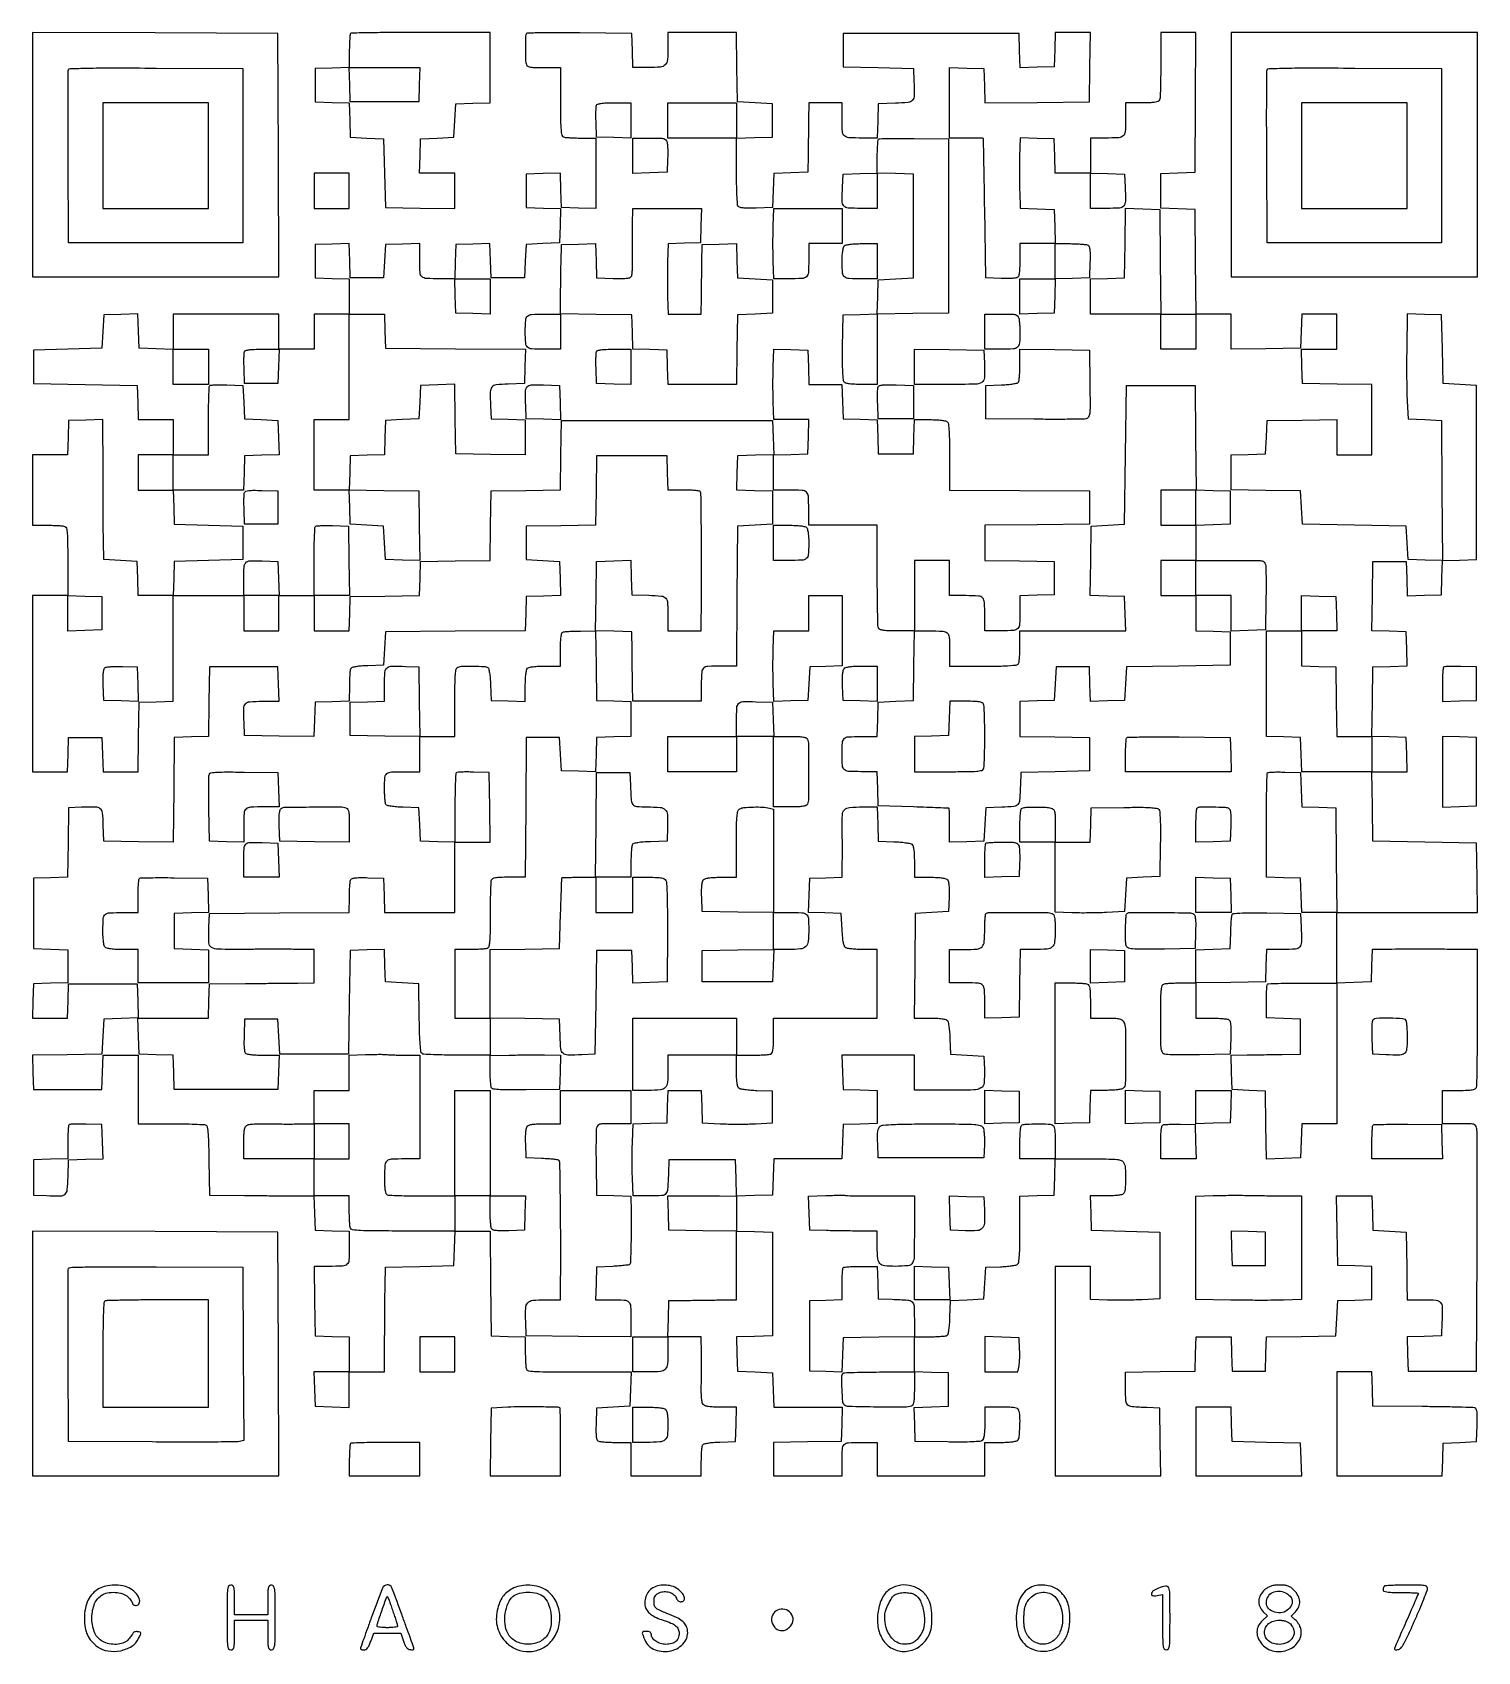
# Model space of a CAD drawing. Extents: x 156 to 936, y 95 to 969.
import ezdxf

# ---------------------------------------------------------------- set-up
doc = ezdxf.new("R2010")
doc.units = 0

msp = doc.modelspace()

# ---------------------------------------------------------------- linework, layer by layer
for points in [[(422.681931, 968.348598, 0.1925), (422.11165, 967.018527, 0.005059), (422.015987, 960.460745, 0.008348), (422.093173, 954.14729, 0.084573), (422.606989, 951.581787, 0.192406), (423.346128, 950.782907, 0.06988), (424.845898, 950.311531, 0.034532), (427.428287, 950.062976, 0.00673), (432.106989, 950), (441, 950), (441, 931.606989, 0.002472), (441.051073, 921.276552, 0.018295), (441.27975, 916.359559, 0.036273), (441.711497, 913.606822, 0.24904), (442.581787, 912.606989, 0.06844), (443.599719, 912.368926, 0.007317), (446.0249, 912.178303, 0.008902), (448.933927, 912.044385, 0.00705), (452.081787, 912), (460, 912), (460, 892.962474), (460, 873.924948), (450.75, 874.212474), (441.5, 874.5), (441.211984, 883.787023), (440.923969, 893.074046), (431.711984, 892.787023), (422.5, 892.5), (422.5, 883.5), (422.5, 874.5), (431.787023, 874.211984), (441.074046, 873.923969), (440.787023, 864.711984), (440.5, 855.5), (431.5, 855), (422.5, 854.5), (422, 845.5), (421.5, 836.5), (412.5, 836.5), (403.5, 836.5), (403.211984, 845.787023), (402.923969, 855.074046), (393.711984, 854.787023), (384.5, 854.5), (384.212474, 845.25), (383.924948, 836), (376.044262, 836, -0.011516), (368.589771, 836.171721, -0.176009), (366.248272, 837.146579, -0.194755), (365.198369, 839.358647, -0.014613), (365, 846.144515), (365, 855.075052), (355.75, 854.787526), (346.5, 854.5), (346, 845.5), (345.5, 836.5), (336.5, 836.5), (327.5, 836.5), (327.211984, 845.787023), (326.923969, 855.074046), (317.711984, 854.787023), (308.5, 854.5), (308.5, 845.5), (308.5, 836.5), (317.75, 836.212474), (327, 835.924948), (327, 826.462474), (327, 817), (317.5, 817), (308, 817), (308, 807.5), (308, 798), (298.5, 798), (289, 798), (289, 807.5), (289, 817), (260.5, 817), (232, 817), (232, 807.462474), (232, 797.924948), (222.75, 798.212474), (213.5, 798.5), (213.211984, 807.787023), (212.923969, 817.074046), (203.711984, 816.787023), (194.5, 816.5), (194, 807.5), (193.5, 798.5), (175, 798), (156.5, 797.5), (156.5, 788.5), (156.5, 779.5), (184.5, 779), (212.5, 778.5), (212.787526, 769.25), (213.075052, 760), (222.537526, 760), (232, 760), (232, 750.5), (232, 741), (222.5, 741), (213, 741), (213, 731.5), (213, 722), (222.462474, 722), (231.924948, 722), (232.212474, 712.75), (232.5, 703.5), (251, 703), (269.5, 702.5), (269.5, 693.5), (269.5, 684.5), (251, 684), (232.5, 683.5), (232.212474, 674.25), (231.924948, 665), (222.5, 665), (213.075052, 665), (212.787526, 674.25), (212.5, 683.5), (203.5, 684), (194.5, 684.5), (194.300092, 694, -0.003014), (194.219455, 699.370868, -0.000592), (194.144193, 709.018836, -0.000628), (194.083943, 720.260985, -0.000583), (194.050092, 731.787526), (194, 760.075052), (184.75, 759.787526), (175.5, 759.5), (175.212474, 750.25), (174.924948, 741), (165.462474, 741), (156, 741), (156, 722), (156, 703), (163.918213, 703, -0.00705), (167.066073, 702.955615, -0.008902), (169.9751, 702.821697, -0.007317), (172.400281, 702.631074, -0.06844), (173.418213, 702.393011, -0.24904), (174.288503, 701.393178, -0.036273), (174.72025, 698.640441, -0.018295), (174.948927, 693.723448, -0.002472), (175, 683.393011), (175, 665), (165.5, 665), (156, 665), (156, 617.5), (156, 570), (165.462474, 570), (174.924948, 570), (175.212474, 579.25), (175.5, 588.5), (184.5, 588.5), (193.5, 588.5), (193.787526, 579.25), (194.075052, 570), (203.515461, 570), (212.955869, 570), (213.227935, 588.75), (213.5, 607.5), (222.75, 607.787526), (232, 608.075052), (232, 636.537526), (232, 665), (251, 665), (270, 665), (270, 655.5), (270, 646), (279.5, 646), (289, 646), (289, 655.5), (289, 665), (298.5, 665), (308, 665), (308, 655.5), (308, 646), (317.462474, 646), (326.924948, 646), (327.212474, 655.25), (327.5, 664.5), (346.212764, 664.771928), (364.925529, 665.043857), (365.212764, 674.271928), (365.5, 683.5), (384.228016, 683.771984), (402.956031, 684.043969), (403.228016, 702.771984), (403.5, 721.5), (422.228016, 721.771984), (440.956031, 722.043969), (441.228016, 740.771984), (441.5, 759.5), (498.5, 759.5), (555.5, 759.5), (555.787041, 750.286659), (556.074081, 741.073318), (546.287041, 740.786659), (536.5, 740.5), (536.212959, 731.286659), (535.925919, 722.073318), (545.712959, 721.786659), (555.5, 721.5), (555.5, 712.5), (555.5, 703.5), (546, 703), (536.5, 702.5), (536.237975, 664.75), (535.97595, 627), (528.069762, 627, 0.011436), (520.597458, 626.829078, 0.17532), (518.251816, 625.857058, 0.195383), (517.199466, 623.650009, 0.014757), (517, 616.893011), (517, 608), (498.5, 608), (480, 608), (479.871699, 616.75, -0.000217), (479.813817, 620.818216, -0.000115), (479.745338, 625.867188, -0.000114), (479.677619, 631.034696, -0.000177), (479.621699, 635.5), (479.5, 645.5), (469.728069, 645.786477), (459.956138, 646.072953), (460.228069, 664.786477), (460.5, 683.5), (469.711984, 683.787023), (478.923969, 684.074046), (479.211984, 674.787023), (479.5, 665.5), (488.642811, 665.213893, -0.015812), (495.499129, 664.782024, -0.193196), (497.789993, 663.600366, -0.167983), (498.794094, 661.08664, -0.011323), (498.986345, 653.25), (499, 646), (508, 646), (517, 646), (517.087996, 664.25, 0.001447), (517.130859, 686.49048, 0.002711), (517.015919, 704.47781, 0.000609), (516.816727, 719.76258, 0.135654), (516.415991, 721.135929, 0.224686), (515.886559, 721.479169, 0.009196), (513.57032, 721.746179, 0.014492), (510.737491, 721.937395, 0.009604), (507.478509, 722), (499.075052, 722), (498.787526, 731.25), (498.5, 740.5), (479.5, 740.5), (460.5, 740.5), (460.228016, 721.771984), (459.956031, 703.043969), (441.228016, 702.771984), (422.5, 702.5), (422.5, 693.5), (422.5, 684.5), (431.5, 684), (440.5, 683.5), (440.787023, 674.288016), (441.074046, 665.076031), (431.787023, 664.788016), (422.5, 664.5), (422.212633, 655.261989), (421.925266, 646.023977), (384.212633, 645.761989), (346.5, 645.5), (346, 636.5), (345.5, 627.5), (337.031844, 627.206033, 0.010674), (333.460658, 627.005667, 0.020911), (330.63313, 626.666992, 0.02067), (328.533237, 626.236162, 0.192561), (327.797157, 625.706033, 0.112531), (327.494415, 624.855751, 0.008778), (327.251296, 622.441858, 0.011623), (327.077075, 619.521021, 0.008617), (327.015313, 616.287526), (327, 608.075052), (317.75, 607.787526), (308.5, 607.5), (308.212184, 598.228074), (307.924368, 588.956148), (289.212184, 589.228074), (270.5, 589.5), (270.199088, 596.479083, -0.012342), (270.058373, 604.122836, -0.177188), (270.993289, 606.629356, -0.201759), (273.275018, 607.773732, -0.016678), (280.056578, 608), (289.075052, 608), (288.787526, 617.25), (288.5, 626.5), (270, 626.5), (251.5, 626.5), (251.228072, 607.787236), (250.956143, 589.074471), (241.728072, 588.787236), (232.5, 588.5), (232.234389, 560.227992), (231.968779, 531.955984), (213.234389, 532.227992), (194.5, 532.5), (194.211203, 541.240685, 0.017722), (193.762911, 547.777845, 0.198326), (192.54849, 550.02491, 0.170867), (190.011209, 550.937542, 0.012477), (182.479083, 550.800912), (175.5, 550.5), (175.228072, 531.787236), (174.956143, 513.074471), (165.728072, 512.787236), (156.5, 512.5), (156.5, 493.5), (156.5, 474.5), (165.75, 474.212474), (175, 473.924948), (175, 465), (175, 456.075052), (165.75, 455.787526), (156.5, 455.5), (156.212474, 446.25), (155.924948, 437), (165.424948, 437), (174.924948, 437), (175.212474, 446.25), (175.5, 455.5), (194, 455.5), (212.5, 455.5), (212.787023, 446.288016), (213.074046, 437.076031), (203.787023, 436.788016), (194.5, 436.5), (194, 427), (193.5, 417.5), (174.712768, 417.227798), (155.925536, 416.955596), (156.212768, 407.727798), (156.5, 398.5), (175, 398.5), (193.5, 398.5), (193.787526, 407.75), (194.075052, 417), (203.537526, 417), (213, 417), (213, 398.5), (213, 380), (230.75, 379.984687, -0.00409), (237.640992, 379.922376, -0.006156), (243.646265, 379.744962, -0.002746), (248.746807, 379.503322, -0.128991), (249.726647, 379.190103, -0.224357), (250.342971, 378.214502, -0.01105), (250.732937, 374.324934, -0.012194), (251.035521, 368.668275, -0.003561), (251.226647, 359.955416), (251.5, 341.5), (270.5, 341.293811, 0.000259), (278.449913, 341.211661, 0.000238), (286.624914, 341.135321, 0.000238), (293.914543, 341.074194, 0.000788), (298.712474, 341.043811), (307.924948, 341), (308.212474, 331.75), (308.5, 322.5), (317.75, 322.212474), (327, 321.924948), (327, 313.069463, -0.014911), (326.799303, 306.341017, -0.196101), (325.74396, 304.139032, -0.17455), (323.393009, 303.170009, -0.011337), (315.896147, 303), (307.955869, 303), (308.227935, 284.25), (308.5, 265.5), (317.75, 265.212474), (327, 264.924948), (327, 255.462474), (327, 246), (317.462474, 246), (307.924948, 246), (308.212474, 236.75), (308.5, 227.5), (317.75, 227.212474), (327, 226.924948), (327, 236.462474), (327, 246), (336.5, 246), (346, 246), (346.079024, 264.75, -0.00061), (346.121822, 272.62526, -0.000549), (346.185059, 280.782812, -0.00055), (346.257844, 288.098672, -0.001737), (346.329024, 293), (346.5, 302.5), (365, 303), (383.5, 303.5), (383.787526, 312.75), (384.075052, 322), (393.521953, 322), (402.968853, 322), (403.234427, 293.75), (403.5, 265.5), (412.75, 265.212474), (422, 264.924948), (422, 257.044262, 0.007082), (422.044388, 253.910777, 0.008933), (422.178303, 251.013877, 0.007357), (422.368953, 248.59865, 0.068336), (422.606989, 247.581787, 0.273064), (423.756252, 246.668924, 0.020692), (427.870854, 246.269591, 0.012364), (435.117937, 246.047432, 0.00148), (451.144515, 246), (479.075052, 246), (478.787526, 236.75), (478.5, 227.5), (469.5, 227), (460.5, 226.5), (460.206902, 218.085653, 0.008519), (460.135766, 214.085459, 0.027159), (460.278749, 211.4185, 0.039341), (460.610638, 209.659703, 0.187221), (461.206902, 208.850966, 0.110402), (462.105717, 208.527533, 0.00954), (464.54359, 208.267102, 0.012203), (467.495888, 208.081041, 0.00917), (470.75, 208.015313), (479, 208), (479, 199), (479, 190), (498, 190), (517, 190), (517.015313, 197.75, -0.009121), (517.07711, 200.806269, -0.012155), (517.251296, 203.57771, -0.009471), (517.494844, 205.866303, -0.110752), (517.797157, 206.706033, -0.192561), (518.533237, 207.236162, -0.02067), (520.63313, 207.666992, -0.020911), (523.460658, 208.005667, -0.010674), (527.031844, 208.206033), (535.5, 208.5), (535.787526, 217.75), (536.075052, 227), (527.659971, 227, -0.009135), (523.60066, 227.074169, -0.028375), (520.875839, 227.329063, -0.042244), (519.047798, 227.765672, -0.140714), (518.037911, 228.45432, -0.126387), (517.52022, 229.550314, -0.022534), (517.190654, 231.810691, -0.020111), (517.009795, 234.846517, -0.009979), (517.012373, 238.70432, 0.002487), (517.075001, 242.705243, 0.001465), (517.112049, 247.486581, 0.001466), (517.121062, 252.263588, 0.002508), (517.096907, 256.25), (517, 265), (507.963788, 265), (498.927576, 265), (499.213788, 274.75), (499.5, 284.5), (509, 284.643608, -0.000218), (513.272687, 284.706331, -0.000136), (518.279688, 284.776284, -0.000137), (523.215497, 284.842549, -0.000248), (527.25, 284.893608), (536, 285), (536, 303.536212), (536, 322.072424), (545.75, 321.786212), (555.5, 321.5), (555.5, 293.5), (555.5, 265.5), (545.712959, 265.213341), (535.925919, 264.926682), (536.212959, 255.713341), (536.5, 246.5), (546, 246), (555.5, 245.5), (555.787526, 236.25), (556.075052, 227), (574.575052, 227), (593.075052, 227), (592.787526, 217.75), (592.5, 208.5), (574.25, 208.227441), (556, 207.954883), (556, 198.977441), (556, 190), (574.5, 190), (593, 190), (593, 197.418213, -0.01257), (593.178205, 204.50542, -0.179949), (594.159562, 206.785965, -0.190034), (596.370658, 207.807402, -0.014293), (603.106989, 208), (612, 208), (612, 199), (612, 190), (641, 190), (670, 190), (670, 199), (670, 208), (678.3, 208, 0.011084), (681.828493, 208.07823, 0.020332), (684.693122, 208.322289, 0.021091), (686.860329, 208.689458, 0.144849), (687.8, 209.2, 0.177167), (688.629377, 210.986201, 0.011865), (688.974536, 216.705453, 0.01606), (688.999676, 222.379382, 0.084883), (688.393011, 225.418213, 0.192406), (687.653872, 226.217093, 0.06988), (686.154102, 226.688469, 0.034532), (683.571713, 226.937024, 0.00673), (678.893011, 227), (670, 227), (670, 218.622445, -0.009512), (669.925259, 214.694117, -0.026507), (669.674557, 211.948271, -0.036628), (669.259343, 210.067419, -0.14796), (668.618471, 209.098322, -0.151969), (667.323087, 208.56419, -0.010742), (663.372241, 208.295194, -0.01151), (657.824314, 208.16492, -0.00406), (649.868471, 208.225877), (632.5, 208.5), (632.212977, 217.711984), (631.925954, 226.923969), (641.212977, 227.211984), (650.5, 227.5), (650.5, 236.5), (650.5, 245.5), (641.25, 245.787526), (632, 246.075052), (632, 255.537526), (632, 265), (640.25, 265.015313, 0.008591), (643.498009, 265.077158, 0.011595), (646.431384, 265.251635, 0.008743), (648.855762, 265.495093, 0.112618), (649.707902, 265.798312, 0.195149), (650.24575, 266.552989, 0.020215), (650.673305, 268.737125, 0.020298), (651.008289, 271.707636, 0.009786), (651.207902, 275.532999), (651.5, 284.5), (660.5, 285), (669.5, 285.5), (670, 294), (670.5, 302.5), (678.452616, 302.795712, 0.011934), (681.592986, 302.987621, 0.0156), (684.450258, 303.320848, 0.013166), (686.789339, 303.731108, 0.123819), (687.702616, 304.168156, 0.188678), (688.359589, 305.356292, 0.015915), (688.71673, 308.904971, 0.013657), (688.939189, 314.305984, 0.003463), (689, 323.084919), (689, 340.924948), (698.25, 341.212474), (707.5, 341.5), (707.786212, 351.25), (708.072424, 361), (726.001028, 361, -0.002155), (736.960232, 360.952766, -0.023261), (741.384548, 360.708594, -0.064996), (743.720129, 360.158147, -0.181488), (744.964816, 359.065741, -0.107088), (745.817478, 356.078409, -0.018612), (745.979465, 350.178425, -0.015314), (745.740238, 344.259859, -0.180517), (744.8, 342.2, -0.145015), (743.858679, 341.688958, -0.021051), (741.684979, 341.321964, -0.020283), (738.809501, 341.078116, -0.01101), (735.262474, 341), (726.924948, 341), (727.212474, 331.75), (727.5, 322.5), (746, 322), (764.5, 321.5), (764.5, 303.5), (764.5, 285.5), (755, 285, -0.006705), (750.692462, 284.831176, -0.004022), (745.573437, 284.74047, -0.004027), (740.478127, 284.732216, -0.007), (736.25, 284.81862), (727, 285.13724), (727, 294.06862), (727, 303), (717.5, 303), (708, 303), (708, 246.5), (708, 190), (736.522559, 190), (765.045117, 190), (764.772559, 208.25), (764.5, 226.5), (757.5, 226.754332, -0.009063), (749.526075, 227.188877, -0.165247), (747.215181, 228.166181, -0.199221), (746.189786, 230.289619, -0.014145), (746, 236.996987), (746, 245.955869), (764.75, 246.227935), (783.5, 246.5), (783.787526, 255.75), (784.075052, 265), (793.5, 265), (802.924948, 265), (803.212474, 255.75), (803.5, 246.5), (812.5, 246.5), (821.5, 246.5), (821.787236, 255.728072), (822.074471, 264.956143), (840.787236, 265.228072), (859.5, 265.5), (860, 275), (860.5, 284.5), (869.75, 284.787526), (879, 285.075052), (879, 294), (879, 302.924948), (869.75, 303.212474), (860.5, 303.5), (860.227935, 322.25), (859.955869, 341), (869.440409, 341), (878.924948, 341), (879.212474, 331.75), (879.5, 322.5), (888.5, 322), (897.5, 321.5), (897.670976, 312, -0.000662), (897.742218, 307.72731, -0.000413), (897.814941, 302.720312, -0.000414), (897.878466, 297.784501, -0.000753), (897.920976, 293.75), (898, 285), (906.980948, 285, -0.017192), (913.752097, 284.767116, -0.20709), (916.017836, 283.595696, -0.171789), (916.939951, 281.02952, -0.011142), (916.798618, 272.988223), (916.5, 265.5), (907.212977, 265.211984), (897.925954, 264.923969), (898.212977, 255.711984), (898.5, 246.5), (917, 246.5), (935.5, 246.5), (935.773353, 311, 0.0008), (935.838997, 335.887072, 0.001267), (935.807077, 357.214063, 0.00027), (935.721383, 375.962205, 0.057926), (935.504301, 377.75, 0.122696), (934.850316, 379.003959, 0.154689), (933.732751, 379.672269, 0.053344), (931.549255, 379.947567, 0.004708), (925.980948, 380), (917, 380), (917, 389), (917, 398), (925.893011, 398, 0.006679), (930.59304, 398.06279, 0.034931), (933.167136, 398.312097, 0.071559), (934.656793, 398.788058, 0.190313), (935.398597, 399.596344, 0.087364), (935.646384, 400.870169, 0.000674), (935.820329, 411.417336, 0.002464), (935.944042, 423.527533, 0.001577), (935.974069, 437.596344), (935.936966, 474), (927.718483, 474.065134, 0.000921), (916.803724, 474.131523, 0.000877), (905.70641, 474.159114, 0.000915), (895.579367, 474.148006, 0.001977), (887.788933, 474.094396), (879.077866, 474), (878.788933, 465.25), (878.5, 456.5), (869.25, 456.212474), (860, 455.924948), (860, 474.962474), (860, 494), (898.022065, 494), (936.044131, 494), (935.772065, 512.75), (935.5, 531.5), (907.5, 532), (879.5, 532.5), (879.227935, 551.25), (878.955869, 570), (888.515461, 570), (898.075052, 570), (897.787526, 579.25), (897.5, 588.5), (888.228074, 588.787816), (878.956148, 589.075632), (879.228074, 607.787816), (879.5, 626.5), (888.787023, 626.788016), (898.074046, 627.076031), (897.787023, 636.288016), (897.5, 645.5), (888.228074, 645.787816), (878.956148, 646.075632), (879.228074, 664.787816), (879.5, 683.5), (888.5, 683.5), (897.5, 683.5), (897.788016, 674.212977), (898.076031, 664.925954), (907.288016, 665.212977), (916.5, 665.5), (916.787036, 674.712964), (917.074071, 683.925929), (926.287036, 684.212964), (935.5, 684.5), (935.5, 731.5), (935.5, 778.5), (926.5, 779), (917.5, 779.5), (917, 798), (916.5, 816.5), (907.292071, 816.786969), (898.084142, 817.073938), (897.792071, 798.286969, 0.003011), (897.716941, 790.397549, 0.002713), (897.732671, 782.228047, 0.002718), (897.826322, 774.903843, 0.008591), (898, 770), (898.5, 760.5), (907.5, 760), (916.5, 759.5), (916.762062, 721.712315), (917.024124, 683.924629), (907.762062, 684.212315), (898.5, 684.5), (898, 693.5), (897.5, 702.5), (869.5, 703), (841.5, 703.5), (841, 712.5), (840.5, 721.5), (821.75, 721.772065), (803, 722.044131), (803, 731.484539), (803, 740.924948), (812.25, 741.212474), (821.5, 741.5), (822, 750.5), (822.5, 759.5), (841.25, 759.772065), (860, 760.044131), (860, 750.522065), (860, 741), (869.5, 741), (879, 741), (879, 759.977935), (879, 778.955869), (860.25, 779.227935), (841.5, 779.5), (841.212474, 788.75), (840.924948, 798), (850.462474, 798), (860, 798), (860, 807.5), (860, 817), (850.537526, 817), (841.075052, 817), (840.787526, 807.75), (840.5, 798.5), (821.75, 798.227935), (803, 797.955869), (803, 807.477935), (803, 817), (793.515573, 817), (784.031147, 817), (783.765573, 845.25), (783.5, 873.5), (774.25, 873.787526), (765, 874.075052), (765, 883.5), (765, 892.924948), (774.25, 893.212474), (783.5, 893.5), (783.762025, 931.25), (784.02405, 969), (774.512025, 969), (765, 969), (765, 951.581787, -0.003244), (764.955951, 944.792976, -0.00474), (764.821697, 938.815525, -0.002396), (764.635772, 933.755458, -0.081401), (764.393011, 932.581787, -0.192406), (763.653872, 931.782907, -0.06988), (762.154102, 931.311531, -0.034532), (759.571713, 931.062976, -0.00673), (754.893011, 931), (746, 931), (746, 922.106989, -0.014768), (745.800362, 915.349521, -0.195511), (744.747254, 913.14255, -0.175208), (742.400012, 912.170753, -0.01141), (734.918213, 912), (727, 912), (727, 902.5), (727, 893), (717.537526, 893), (708.075052, 893), (707.787526, 902.25), (707.5, 911.5), (698.34484, 911.786271), (689.189681, 912.072542), (688.84484, 901.83726, 0.005106), (688.737882, 897.280307, 0.003357), (688.703565, 892.033943, 0.003378), (688.738953, 886.927009, 0.006504), (688.848146, 882.837216), (689.196292, 874.072454), (698.348146, 873.786227), (707.5, 873.5), (707.787526, 864.25), (708.075052, 855), (698.537526, 855), (689, 855), (688.984687, 846.75, -0.00917), (688.918959, 843.495888, -0.012203), (688.732898, 840.54359, -0.00954), (688.472467, 838.105717, -0.110402), (688.149034, 837.206902, -0.187221), (687.340297, 836.610638, -0.039341), (685.5815, 836.278749, -0.027159), (682.914541, 836.135766, -0.008519), (678.914347, 836.206902), (670.5, 836.5), (669.969467, 874, 0.000539), (669.750263, 888.39645, 0.00089), (669.530309, 900.557812, 0.000049), (669.311582, 911.512687, 0.176909), (669.219467, 911.75, 0.207793), (669.003761, 911.851705, 0.000931), (666.420718, 911.926563, 0.004178), (663.466071, 911.98198, 0.002599), (660, 912), (651, 912), (651, 931.037526), (651, 950.075052), (660.25, 949.787526), (669.5, 949.5), (669.787731, 940.234491), (670.075462, 930.968982), (698.287731, 931.234491), (726.5, 931.5), (726.772065, 950.25), (727.044131, 969), (717.559591, 969), (708.075052, 969), (707.787526, 959.75), (707.5, 950.5), (698.288016, 950.212977), (689.076031, 949.925954), (688.788016, 959.212977), (688.5, 968.5), (641, 968.5), (593.5, 968.5), (593.5, 959.5), (593.5, 950.5), (612.5, 950), (631.5, 949.5), (631.800912, 942.520917, -0.012739), (631.934395, 934.942653, -0.177046), (630.990355, 932.421808, -0.194277), (628.678762, 931.223546, -0.015844), (621.740334, 930.787398), (612.5, 930.5), (612.212474, 921.25), (611.924948, 912), (604.044262, 912, -0.011491), (596.592092, 912.171283, -0.175559), (594.249844, 913.143776, -0.19511), (593.199102, 915.350994, -0.014732), (593, 922.106989), (593, 931), (584, 931), (575, 931), (574.893608, 921.75, -0.000291), (574.842519, 917.521954, -0.000167), (574.776284, 912.426563, -0.000167), (574.70632, 907.30743, -0.000279), (574.643608, 903), (574.5, 893.5), (565.287036, 893.212964), (556.074071, 892.925929), (555.787036, 883.712964), (555.5, 874.5), (546.58457, 874.208654, -0.007874), (542.325344, 874.136581, -0.025891), (539.518036, 874.278743, -0.03736), (537.675579, 874.608404, -0.190691), (536.849883, 875.208654, -0.128056), (536.520977, 876.233244, -0.003003), (536.266784, 881.324092, -0.006448), (536.080543, 887.332149, -0.004307), (536.015313, 894.213788), (536, 911.927576), (545.75, 912.213788), (555.5, 912.5), (555.5, 921.5), (555.5, 930.5), (546, 931), (536.5, 931.5), (536.227935, 950.25), (535.955869, 969), (517.477935, 969), (499, 969), (499, 961.434259, -0.017837), (498.746246, 954.323459, -0.169439), (497.55902, 951.569544, -0.186655), (494.972441, 950.291199, -0.022492), (488.502342, 950), (480.075052, 950), (479.787526, 959.25), (479.5, 968.5), (451.431931, 968.765264, 0.002295), (440.622521, 968.817806, 0.003691), (431.40854, 968.75229, 0.000766), (423.327815, 968.622798, 0.194354)], [(327.666667, 968.333333, 0.174595), (327.400837, 967.768224, 0.005912), (327.195833, 965.278732, 0.010516), (327.048335, 962.289663, 0.007069), (327, 958.870859), (327, 950.075052), (317.75, 949.787526), (308.5, 949.5), (308.5, 940.5), (308.5, 931.5), (317.712964, 931.212964), (326.925929, 930.925929), (327.212964, 921.712964), (327.5, 912.5), (336.5, 912), (345.5, 911.5), (346, 893), (346.5, 874.5), (365.25, 874.227935), (384, 873.955869), (384, 883.477935), (384, 893), (374.462474, 893), (364.924948, 893), (365.212474, 902.25), (365.5, 911.5), (374.5, 912), (383.5, 912.5), (384, 921.5), (384.5, 930.5), (393.75, 930.787526), (403, 931.075052), (403, 950.037526), (403, 969), (365.666667, 969, 0.001672), (351.305602, 968.951986, 0.002714), (339.104167, 968.804167, 0.000419), (328.306701, 968.605679, 0.193922)], [(269.5, 902.5), (269.5, 855.5), (222.5, 855.5), (175.5, 855.5), (175.239372, 901.5, -0.000997), (175.174287, 919.225103, -0.001596), (175.197198, 934.357597, -0.000282), (175.267665, 947.72814, -0.090314), (175.461789, 948.759906, -0.301449), (176.45055, 949.464468, -0.003096), (185.402033, 949.70934, -0.005599), (198.68089, 949.841585, -0.001079), (222.722417, 949.759906), (269.5, 949.5)], [(916.5, 902.5), (916.5, 855.5), (869.5, 855.5), (822.5, 855.5), (822.239372, 901.5, -0.000997), (822.174287, 919.225103, -0.001596), (822.197198, 934.357597, -0.000282), (822.267665, 947.72814, -0.090314), (822.461789, 948.759906, -0.301449), (823.45055, 949.464468, -0.003096), (832.402033, 949.70934, -0.005599), (845.68089, 949.841585, -0.001079), (869.722417, 949.759906), (916.5, 949.5)], [(479, 921.462474), (479, 911.924948), (469.75, 912.212474), (460.5, 912.5), (460.205027, 920.411609, -0.006569), (460.129541, 923.539392, -0.008656), (460.147568, 926.392336, -0.006579), (460.235027, 928.7687, -0.079281), (460.423642, 929.661609, -0.228749), (461.106941, 930.304101, -0.041413), (462.854544, 930.698735, -0.027242), (465.620517, 930.933967, -0.007593), (469.968615, 931), (479, 931)], [(498.53186, 909.729083, -0.045288), (498.735265, 908.430652, -0.00895), (498.846004, 906.075142, -0.009416), (498.874264, 903.317546, -0.008627), (498.800912, 900.479083), (498.5, 893.5), (489.25, 893.212474), (480, 892.924948), (480, 902.462474), (480, 912), (488.980948, 912, -0.004705), (494.561989, 911.94748, -0.053705), (496.743052, 911.670919, -0.154872), (497.864468, 910.997584, -0.119781)], [(650.5, 864.5), (650.5, 817.5), (631.25, 817.228407), (612, 816.956814), (612, 797.978407), (612, 779), (603.622445, 779, -0.009865), (599.812899, 779.075167, -0.024503), (597.035446, 779.321487, -0.030982), (595.084872, 779.71566, -0.155417), (594.158444, 780.309087, -0.154677), (593.668561, 781.515232, -0.008096), (593.403766, 785.733702, -0.010385), (593.257989, 791.398845, -0.004306), (593.285999, 799.059087), (593.5, 816.5), (602.712964, 816.787036), (611.925929, 817.074071), (612.212964, 826.287036), (612.5, 835.5), (622, 836), (631.5, 836.5), (631.5, 864.5), (631.5, 892.5), (621.75, 892.786212), (612, 893.072424), (612, 883.536212), (612, 874), (603.019052, 874, -0.01682), (596.267676, 874.227183, -0.202101), (593.990719, 875.372662, -0.176722), (593.058134, 877.88044, -0.012322), (593.199088, 885.520917), (593.5, 892.5), (602.75, 892.787526), (612, 893.075052), (612, 901.870859, -0.007294), (612.049898, 905.291159, -0.010812), (612.202112, 908.28501, -0.006225), (612.413904, 910.774454, -0.173736), (612.68804, 911.354707, -0.191525), (613.322139, 911.627996, -0.001706), (618.626545, 911.76092, -0.005549), (624.77322, 911.825731, -0.003516), (631.93804, 911.771374), (650.5, 911.5)], [(745.800912, 885.520917, -0.012322), (745.941866, 877.88044, -0.176722), (745.009281, 875.372662, -0.202101), (742.732324, 874.227183, -0.01682), (735.980948, 874), (727, 874), (727, 883.537526), (727, 893.075052), (736.25, 892.787526), (745.5, 892.5)], [(516.787526, 864.75), (516.5, 855.5), (507.842533, 855.212417), (499.185066, 854.924833), (498.842533, 845.212417, 0.0053), (498.734299, 840.822952, 0.003229), (498.694904, 835.635835, 0.003235), (498.722333, 830.492642, 0.005721), (498.820969, 826.25), (499.141938, 817), (508.070969, 817), (517, 817), (517.079024, 826.25, -0.00076), (517.121575, 830.478045, -0.000437), (517.185059, 835.573437, -0.000437), (517.257785, 840.692568, -0.000729), (517.329024, 845), (517.5, 854.5), (526.711984, 854.787023), (535.923969, 855.074046), (536.211984, 845.787023), (536.5, 836.5), (546, 836), (555.5, 835.5), (555.5, 826.5), (555.5, 817.5), (546, 817), (536.5, 816.5), (536.227935, 797.75), (535.955869, 779), (517.515461, 779), (499.075052, 779), (498.787526, 788.25), (498.5, 797.5), (489.287036, 797.787036), (480.074071, 798.074071), (479.787036, 807.287036), (479.5, 816.5), (460.25, 816.771593), (441, 817.043186), (441, 807.521593), (441, 798), (432.106989, 798, -0.013336), (425.429165, 798.178146, -0.177094), (423.202154, 799.129957, -0.190499), (422.197642, 801.264457, -0.015844), (422, 807.5, -0.015844), (422.197642, 813.735543, -0.190499), (423.202154, 815.870043, -0.177094), (425.429165, 816.821854, -0.013336), (432.106989, 817), (441, 817), (441.050092, 826.25, -0.001257), (441.083617, 830.478044, -0.000722), (441.144193, 835.573437, -0.000722), (441.219838, 840.692564, -0.001205), (441.300092, 845), (441.5, 854.5), (450.711984, 854.787023), (459.923969, 855.074046), (460.211984, 845.787023), (460.5, 836.5), (469.41543, 836.208654, 0.007966), (473.66478, 836.137534, 0.025648), (476.487929, 836.280171, 0.036644), (478.353825, 836.610119, 0.183483), (479.208002, 837.208654, 0.123557), (479.544863, 838.129222, 0.009587), (479.771387, 840.764417, 0.01264), (479.903375, 843.958601, 0.009309), (479.894176, 847.5, -0.002941), (479.831613, 851.579829, -0.001763), (479.802896, 856.426563, -0.001765), (479.808356, 861.249554, -0.003074), (479.851604, 865.25), (480, 874), (498.537526, 874), (517.075052, 874)], [(593, 864.5), (593, 855), (584, 855), (575, 855), (575, 846.106989, -0.014702), (574.801341, 839.352229, -0.194777), (573.752562, 837.144797, -0.175851), (571.414452, 836.171726, -0.011558), (563.986832, 836), (556.13724, 836), (555.81862, 845.5, -0.005281), (555.719285, 849.82474, -0.003101), (555.687189, 855, -0.003101), (555.719285, 860.17526, -0.005281), (555.81862, 864.5), (556.13724, 874), (574.56862, 874), (593, 874)], [(612, 845.5), (612, 836), (604.081787, 836, -0.01065), (596.689481, 836.157481, -0.159949), (594.309746, 837.052708, -0.206765), (593.227098, 839.102218, -0.019554), (593, 844.906989, -0.012415), (593.08019, 848.136184, -0.021121), (593.327993, 850.825282, -0.021703), (593.698102, 852.888147, -0.142062), (594.2, 853.8, -0.144849), (595.139671, 854.310542, -0.021091), (597.306878, 854.677711, -0.020332), (600.171507, 854.92177, -0.011084), (603.7, 855), (612, 855)], [(725.793098, 854.149034, -0.187221), (726.389362, 853.340297, -0.039341), (726.721251, 851.5815, -0.027159), (726.864234, 848.914541, -0.008519), (726.793098, 844.914347), (726.5, 836.5), (717.287036, 836.212964), (708.074071, 835.925929), (707.787036, 826.712964), (707.5, 817.5), (698.25, 817.212474), (689, 816.924948), (689, 826.462474), (689, 836), (698.5, 836), (708, 836), (708, 845.5), (708, 855), (716.25, 854.984687, -0.00917), (719.504112, 854.918959, -0.012203), (722.45641, 854.732898, -0.00954), (724.894283, 854.472467, -0.110402)], [(346.212474, 807.75), (346.5, 798.5), (384.287366, 798.237938), (422.074732, 797.975877), (421.787366, 788.737938), (421.5, 779.5), (412.759315, 779.211203, 0.017722), (406.222155, 778.762911, 0.198326), (403.97509, 777.54849, 0.170867), (403.062458, 775.011209, 0.012477), (403.199088, 767.479083), (403.5, 760.5), (412.75, 760.212474), (422, 759.924948), (422, 750.440409), (422, 740.955869), (403.25, 741.227935), (384.5, 741.5), (384.227798, 760.287232), (383.955596, 779.074464), (374.727798, 778.787232), (365.5, 778.5), (365, 769.5), (364.5, 760.5), (355.5, 760), (346.5, 759.5), (346.212964, 750.287036), (345.925929, 741.074071), (336.712964, 740.787036), (327.5, 740.5), (327.212768, 731.272202), (326.925536, 722.044404), (345.712768, 721.772202), (364.5, 721.5), (364.772204, 702.71218), (365.044409, 683.924361), (355.772204, 684.21218), (346.5, 684.5), (346, 693.5), (345.5, 702.5), (336.5, 703), (327.5, 703.5), (327.212474, 712.75), (326.924948, 722), (317.462474, 722), (308, 722), (308, 741), (308, 760), (317.5, 760), (327, 760), (327, 788.5), (327, 817), (336.462474, 817), (345.924948, 817)], [(688.369714, 814.75, -0.03463), (688.602592, 813.555895, -0.010099), (688.795566, 811.692188, -0.010096), (688.928401, 809.5793, -0.010649), (688.972691, 807.5, -0.017359), (688.759849, 801.37136, -0.188704), (687.720969, 799.178608, -0.175914), (685.434037, 798.192623, -0.014699), (678.883369, 798), (670, 798), (670, 807.5), (670, 817), (678.883369, 817, -0.00487), (684.368743, 816.946567, -0.0534), (686.551213, 816.66971, -0.150802), (687.684822, 816.002112, -0.119916)], [(288.787526, 788.75), (288.5, 779.5), (279.5, 779.5), (270.5, 779.5), (270.205027, 787.411609, -0.006569), (270.129541, 790.539392, -0.008656), (270.147568, 793.392336, -0.006579), (270.235027, 795.7687, -0.079281), (270.423642, 796.661609, -0.22904), (271.108114, 797.304492, -0.041271), (272.861635, 797.698947, -0.027152), (275.637843, 797.934049, -0.007548), (280.006141, 798), (289.075052, 798)], [(479, 788.462474), (479, 778.924948), (469.75, 779.212474), (460.5, 779.5), (460.205027, 787.411609, -0.006569), (460.129541, 790.539392, -0.008656), (460.147568, 793.392336, -0.006579), (460.235027, 795.7687, -0.079281), (460.423642, 796.661609, -0.228749), (461.106941, 797.304101, -0.041413), (462.854544, 797.698735, -0.027242), (465.620517, 797.933967, -0.007593), (469.968615, 798), (479, 798)], [(574.787526, 788.25), (575.075052, 779), (584, 779), (592.924948, 779), (593.212474, 769.75), (593.5, 760.5), (602.712964, 760.212964), (611.925929, 759.925929), (612.212964, 750.712964), (612.5, 741.5), (622, 741.5), (631.5, 741.5), (631.787526, 750.75), (632.075052, 760), (640.337526, 760, -0.011159), (643.847487, 759.921656, -0.02038), (646.701269, 759.677383, -0.021131), (648.861987, 759.310039, -0.144682), (649.8, 758.8, -0.170911), (650.380234, 757.589093, -0.011296), (650.716269, 753.677903, -0.011914), (650.93604, 748.086737, -0.003865), (651, 739.812025), (651, 722.02405), (688.75, 721.762025), (726.5, 721.5), (726.5, 712.5), (726.5, 703.5), (698.25, 703.234427), (670, 702.968853), (670, 693.506492), (670, 684.044131), (688.75, 683.772065), (707.5, 683.5), (707.5, 674.5), (707.5, 665.5), (698.25, 665.212474), (689, 664.924948), (689, 657.044262, -0.011491), (688.828717, 649.592092, -0.175559), (687.856224, 647.249844, -0.19511), (685.649006, 646.199102, -0.014732), (678.893011, 646), (670, 646), (670, 653.918213, 0.01141), (669.829247, 661.400012, 0.175208), (668.85745, 663.747254, 0.195511), (666.650479, 664.800362, 0.014768), (659.893011, 665), (651, 665), (651, 674.5), (651, 684), (641.5, 684), (632, 684), (632, 665), (632, 646), (639.918213, 646, -0.01141), (647.400012, 645.829247, -0.175208), (649.747254, 644.85745, -0.195511), (650.800362, 642.650479, -0.014768), (651, 635.893011), (651, 627), (660.25, 626.903093, 0.003949), (672.43204, 626.871684, 0.011505), (680.840727, 627.109959, 0.008742), (686.889856, 627.526937, 0.233566), (688.231857, 628.340912, 0.113917), (688.52348, 629.165786, 0.008281), (688.757227, 631.582955, 0.011238), (688.925066, 634.505481, 0.008259), (688.984687, 637.75), (689, 646), (717.537526, 646), (746.075052, 646), (745.787526, 655.25), (745.5, 664.5), (736.228074, 664.787816), (726.956148, 665.075632), (727.228074, 683.787816), (727.5, 702.5), (736.5, 703), (745.5, 703.5), (746, 741), (746.5, 778.5), (765, 778.5), (783.5, 778.5), (783.76551, 750.287321), (784.03102, 722.074641), (793.26551, 721.787321), (802.5, 721.5), (802.5, 712.5), (802.5, 703.5), (793.25, 703.212474), (784, 702.924948), (784, 693.462474), (784, 684), (793.25, 683.936029, 0.001582), (797.458564, 683.920241, 0.000931), (802.490133, 683.926657, 0.000931), (807.518507, 683.951794, 0.001591), (811.716409, 683.993956, -0.004315), (817.534492, 684.020693, -0.05399), (819.720064, 683.775079, -0.16202), (820.834352, 683.105575, -0.11722), (821.501925, 681.807927, -0.053634), (821.715883, 680.227947, -0.003089), (821.819986, 675.331079, -0.004677), (821.853427, 669.488484, -0.003418), (821.785515, 663), (821.5, 646.5), (812.25, 646.212474), (803, 645.924948), (803, 655.462474), (803, 665), (793.5, 665), (784, 665), (784, 655.537526), (784, 646.075052), (793.25, 645.787526), (802.5, 645.5), (802.5, 636.5), (802.5, 627.5), (774.5, 627), (746.5, 626.5), (746, 617.5), (745.5, 608.5), (736.288016, 608.212977), (727.076031, 607.925954), (726.788016, 617.212977), (726.5, 626.5), (717.5, 626.5), (708.5, 626.5), (708, 617.5), (707.5, 608.5), (698.25, 608.212474), (689, 607.924948), (689, 598.484539), (689, 589.044131), (707.75, 588.772065), (726.5, 588.5), (726.5, 579.5), (726.5, 570.5), (708, 570), (689.5, 569.5), (689.245668, 562.5, -0.009206), (688.81473, 554.633677, -0.159803), (687.850964, 552.289491, -0.195196), (685.746161, 551.198354, -0.014923), (679.240685, 550.788797), (670.5, 550.5), (670, 541.5), (669.5, 532.5), (660.25, 532.212474), (651, 531.924948), (651, 540.962474, 0.002589), (650.981986, 544.441182, 0.00418), (650.926563, 547.402219, 0.000887), (650.851772, 549.994022, 0.223672), (650.75, 550.194016, 0.15636), (650.521939, 550.277205, 0.000154), (644.992188, 550.49436, 0.001503), (638.802625, 550.716886, 0.000919), (631.5, 550.944016), (612.5, 551.5), (612.212474, 560.75), (611.924948, 570), (603.069463, 570, -0.013444), (596.421148, 570.178787, -0.177462), (594.199241, 571.13142, -0.190057), (593.197113, 573.26641, -0.015807), (593, 579.5, -0.015807), (593.197113, 585.73359, -0.190057), (594.199241, 587.86858, -0.177462), (596.421148, 588.821213, -0.013444), (603.069463, 589), (611.924948, 589), (612.212474, 598.25), (612.5, 607.5), (622, 608), (631.5, 608.5), (631.772065, 627.25), (632.044131, 646), (622.629054, 646, -0.006182), (617.641468, 646.061669, -0.032965), (614.929719, 646.308119, -0.067475), (613.364918, 646.777266, -0.197083), (612.606989, 647.581787, -0.085344), (612.362026, 648.814701, -0.001141), (612.178303, 656.60615, -0.003219), (612.043914, 665.650853, -0.002105), (612, 676.081787), (612, 703), (593.5, 703), (575, 703), (575, 711.893011, 0.014768), (574.800362, 718.650479, 0.195511), (573.747254, 720.85745, 0.175208), (571.400012, 721.829247, 0.01141), (563.918213, 722), (556, 722), (556, 731.462474), (556, 740.924948), (565.25, 741.212474), (574.5, 741.5), (574.787526, 750.75), (575.075052, 760), (565.606146, 760), (556.13724, 760), (555.81862, 769.5, -0.005294), (555.719338, 773.82726, -0.003099), (555.687442, 779.010753, -0.003099), (555.719823, 784.197724, -0.005262), (555.819479, 788.536606), (556.138958, 798.073213), (565.319479, 797.786606), (574.5, 797.5)], [(669.800912, 790.520917, -0.019865), (669.827655, 782.572324, -0.25447), (668.362043, 780.097794, -0.13093), (664.936116, 779.122541, -0.004239), (650.480948, 779), (632, 779), (632, 788.522065), (632, 798.044131), (650.75, 797.772065), (669.5, 797.5)], [(726.73292, 779.264765, -0.001615), (726.848029, 767.201583, -0.028108), (726.652198, 763.27953, -0.111526), (726.019638, 761.422028, -0.197686), (724.73292, 760.483671, -0.05625), (723.087795, 760.27298, -0.001405), (715.51842, 760.18073, -0.003006), (706.624605, 760.150789, -0.002042), (696.5, 760.218906), (670.5, 760.5), (670.5, 769.5), (670.5, 778.5), (678.968156, 778.793967, 0.010674), (682.539342, 778.994333, 0.020911), (685.36687, 779.333008, 0.02067), (687.466763, 779.763838, 0.192561), (688.202843, 780.293967, 0.112747), (688.505639, 781.145552, 0.008694), (688.748704, 783.575647, 0.011557), (688.922929, 786.515734, 0.008556), (688.984687, 789.772065), (689, 798.044131), (707.75, 797.772065), (726.5, 797.5)], [(270, 769.5), (270.5, 760.5), (279.5, 760), (288.5, 759.5), (288.787023, 750.288016), (289.074046, 741.076031), (279.787023, 740.788016), (270.5, 740.5), (270.212474, 731.25), (269.924948, 722), (250.962474, 722), (232, 722), (232, 731.5), (232, 741), (241.5, 741), (251, 741), (251, 759.333333, -0.003584), (251.05073, 766.411472, -0.00564), (251.206402, 772.487652, -0.001786), (251.418403, 777.723678, -0.187492), (251.702644, 778.369311, -0.179987), (252.290922, 778.638564, -0.007016), (254.709672, 778.781547, -0.011703), (257.626528, 778.84459, -0.007913), (260.952644, 778.785977), (269.5, 778.5)], [(440.788029, 769.211971), (441.076058, 759.923942), (431.788029, 760.211971), (422.5, 760.5), (422.199088, 767.479083, -0.011928), (422.050889, 775.182645, -0.176334), (422.972515, 777.678754, -0.210428), (425.215167, 778.770984, -0.017872), (431.778718, 778.788514), (440.5, 778.5)], [(631.5, 769.5), (631.5, 760.5), (622, 760.5), (612.5, 760.5), (612.205027, 768.411609, -0.00675), (612.130612, 771.542108, -0.00884), (612.151823, 774.403425, -0.006817), (612.244157, 776.786543, -0.078674), (612.438128, 777.699359, -0.226742), (613.142535, 778.366783, -0.050502), (614.808733, 778.724677, -0.028831), (617.565901, 778.870994, -0.006604), (622.233101, 778.787749), (631.5, 778.5)], [(288.5, 712.5), (288.5, 703.5), (279.5, 703.5), (270.5, 703.5), (270.205027, 711.411609, -0.006757), (270.130652, 714.542211, -0.008847), (270.151984, 717.403842, -0.006825), (270.2445, 719.787219, -0.078651), (270.438673, 720.700781, -0.222283), (271.127059, 721.364206, -0.05328), (272.715903, 721.724548, -0.030281), (275.338027, 721.871594, -0.007113), (279.733647, 721.789171), (288.5, 721.5)], [(326.772065, 683.75), (327.044131, 665), (317.522065, 665), (308, 665), (308, 683.333333, -0.003584), (308.05073, 690.411472, -0.00564), (308.206402, 696.487652, -0.001786), (308.418403, 701.723678, -0.187492), (308.702644, 702.369311, -0.179987), (309.290922, 702.638564, -0.007016), (311.709672, 702.781547, -0.011703), (314.626528, 702.84459, -0.007913), (317.952644, 702.785977), (326.5, 702.5)], [(573.8, 701.8, -0.142062), (574.301898, 700.888147, -0.021703), (574.672007, 698.825282, -0.021121), (574.91981, 696.136184, -0.012415), (575, 692.906989, -0.019554), (574.772902, 687.102218, -0.206765), (573.690254, 685.052708, -0.159949), (571.310519, 684.157481, -0.01065), (563.918213, 684), (556, 684), (556, 693.5), (556, 703), (564.3, 703, -0.011084), (567.828493, 702.92177, -0.020332), (570.693122, 702.677711, -0.021091), (572.860329, 702.310542, -0.144849)], [(288.787526, 674.25), (289.075052, 665), (279.537526, 665), (270, 665), (270, 672.918213, -0.010963), (270.165664, 680.472899, -0.175128), (271.124796, 682.802332, -0.203843), (273.29455, 683.800818, -0.015597), (279.87125, 683.787164), (288.5, 683.5)], [(593, 646.038933), (593, 627.077866), (584.25, 626.788933), (575.5, 626.5), (575, 617.5), (574.5, 608.5), (565.319479, 608.213394), (556.138958, 607.926787), (555.819479, 617.463394, -0.005262), (555.719823, 621.802276, -0.003099), (555.687442, 626.989247, -0.003099), (555.719338, 632.17274, -0.005294), (555.81862, 636.5), (556.13724, 646), (565.56862, 646), (575, 646), (575, 655.5), (575, 665), (584, 665), (593, 665)], [(460.227935, 627.25), (460.5, 608.5), (469.75, 608.212474), (479, 607.924948), (479, 598.5), (479, 589.075052), (469.75, 588.787526), (460.5, 588.5), (460.211984, 579.212977), (459.923969, 569.925954), (450.711984, 570.212977), (441.5, 570.5), (441, 579.5), (440.5, 588.5), (431.5, 588.5), (422.5, 588.5), (422.237975, 550.75), (421.97595, 513), (413.094964, 513, 0.006743), (408.423372, 512.936992, 0.034569), (405.843965, 512.688386, 0.069935), (404.345687, 512.216959, 0.192296), (403.606989, 511.418213, 0.081332), (403.364262, 510.245528, 0.00242), (403.178303, 505.215903, 0.004765), (403.044051, 499.272999, 0.003264), (403, 492.525201, -0.002672), (402.948251, 482.840136, -0.019343), (402.718391, 478.18787, -0.038952), (402.282401, 475.584226, -0.244878), (401.418213, 474.606989, -0.06844), (400.400281, 474.368926, -0.007317), (397.9751, 474.178303, -0.008902), (395.066073, 474.044385, -0.00705), (391.918213, 474), (384, 474), (384, 455.5), (384, 437), (393.5, 437), (403, 437), (403, 455.477935), (403, 473.955869), (421.75, 474.227935), (440.5, 474.5), (441.055984, 493.5, -0.000919), (441.283114, 500.802625, -0.001503), (441.50564, 506.992187, -0.000154), (441.722795, 512.521939, -0.15636), (441.805984, 512.75, -0.22362), (442.005914, 512.851764, -0.000897), (444.582183, 512.926563, -0.004203), (447.526079, 512.981986, -0.002604), (450.984427, 513), (459.968853, 513), (460.234427, 541.25), (460.5, 569.5), (469.5, 569.5), (478.5, 569.5), (478.754332, 562.5, 0.008483), (479.174661, 554.618701, 0.150561), (480.082796, 552.271226, 0.209905), (482.064485, 551.21678, 0.0188), (487.827922, 551, -0.020148), (494.716066, 550.722326, -0.172681), (497.485722, 549.476931, -0.188282), (498.717832, 546.818718, -0.024737), (498.796198, 540.479635), (498.5, 532.5), (489.532999, 532.207902, 0.009786), (485.707636, 532.008289, 0.020298), (482.737125, 531.673305, 0.020215), (480.552989, 531.24575, 0.195149), (479.798312, 530.707902, 0.112618), (479.495093, 529.855762, 0.008743), (479.251635, 527.431384, 0.011595), (479.077158, 524.498009, 0.008591), (479.015313, 521.25), (479, 513), (469.5, 513), (460, 513), (460, 503.5), (460, 494), (470, 494), (480, 494), (480, 503.5), (480, 513), (488.464816, 513, -0.007029), (493.104982, 512.934762, -0.04025), (495.550464, 512.668198, -0.084583), (496.995216, 512.128022, -0.139097), (497.895198, 511.195824, -0.113684), (498.298904, 509.708242, -0.002705), (498.539109, 502.475005, -0.005534), (498.686633, 493.652602, -0.003118), (498.680382, 482.945824), (498.5, 456.5), (489.289473, 456.212997), (480.078945, 455.925993), (479.789473, 464.712997), (479.5, 473.5), (470, 473.5), (460.5, 473.5), (460, 445.5), (459.5, 417.5), (452.520917, 417.199088, -0.012739), (444.942653, 417.065605, -0.177046), (442.421808, 418.009645, -0.194277), (441.223546, 420.321238, -0.015844), (440.787398, 427.259666), (440.5, 436.5), (421.75, 436.772065), (403, 437.044131), (403, 426.926262), (403, 416.808392), (413.25, 417.01945, -0.002347), (417.814191, 417.091996, -0.001542), (423.070398, 417.134653, -0.001551), (428.187994, 417.144535, -0.002986), (432.287526, 417.115253), (441.075052, 417), (440.787526, 407.75), (440.5, 398.5), (422.546696, 398.269936, -0.003387), (413.80929, 398.21716, -0.013149), (408.398754, 398.363442, -0.01367), (404.801929, 398.65421, -0.228051), (403.812009, 399.269936, -0.112035), (403.503528, 400.134327, -0.008952), (403.255659, 402.562106, -0.011755), (403.078167, 405.500405, -0.008742), (403.015313, 408.75), (403, 417), (385.25, 417.015313, -0.00409), (378.359008, 417.077624, -0.006156), (372.353735, 417.255038, -0.002746), (367.253193, 417.496678, -0.128991), (366.273353, 417.809897, -0.224357), (365.657029, 418.785498, -0.01105), (365.267063, 422.675066, -0.012194), (364.964479, 428.331725, -0.003561), (364.773353, 437.044584), (364.5, 455.5), (355.5, 456), (346.5, 456.5), (346.210527, 465.287003), (345.921055, 474.074007), (336.710527, 473.787003), (327.5, 473.5), (327, 445.5), (326.5, 417.5), (308, 417.5), (289.5, 417.5), (289, 427), (288.5, 436.5), (279.5, 436.5), (270.5, 436.5), (270.208654, 427.58457, 0.007874), (270.136581, 423.325344, 0.025891), (270.278743, 420.518036, 0.03736), (270.608404, 418.675579, 0.190691), (271.208654, 417.849883, 0.110589), (272.107413, 417.52683, 0.009469), (274.555128, 417.266784, 0.012148), (277.519159, 417.080958, 0.009118), (280.787526, 417.015313), (289.075052, 417), (288.787526, 407.75), (288.5, 398.5), (260.5, 398.5), (232.5, 398.5), (232.212964, 407.712964), (231.925929, 416.925929), (222.712964, 417.212964), (213.5, 417.5), (213.213788, 427.25), (212.927576, 437), (231.926262, 437), (250.924948, 437), (251.212474, 446.25), (251.5, 455.5), (271, 455.666511, 0.00004), (279.10741, 455.736385, 0.000038), (287.342188, 455.808634, 0.000038), (294.615372, 455.873545, 0.000135), (299.25, 455.916511), (308, 456), (308, 465), (308, 474), (299.25, 474.095314, 0.002094), (294.629402, 474.12629, 0.00059), (287.420897, 474.135923, 0.000594), (279.272779, 474.127519, 0.000627), (271.267948, 474.099713, -0.004009), (256.152674, 474.14946, -0.131859), (252.67291, 475.125694, -0.255492), (251.179024, 477.647557, -0.018594), (251.201382, 486.011777), (251.5, 493.5), (289.25, 493.762025), (327, 494.02405), (327.015313, 502.262025, -0.009183), (327.081042, 505.511529, -0.012216), (327.267102, 508.459942, -0.009558), (327.527545, 510.894571, -0.110356), (327.850966, 511.793098, -0.187221), (328.659703, 512.389362, -0.039341), (330.4185, 512.721251, -0.027159), (333.085459, 512.864234, -0.008519), (337.085653, 512.793098), (345.5, 512.5), (345.787526, 503.25), (346.075052, 494), (365.037526, 494), (384, 494), (384, 512.962474), (384, 531.924948), (374.75, 532.212474), (365.5, 532.5), (365, 541.5), (364.5, 550.5), (356.031844, 550.793967, -0.010674), (352.460658, 550.994333, -0.020911), (349.63313, 551.333008, -0.02067), (347.533237, 551.763838, -0.192561), (346.797157, 552.293967, -0.110314), (346.494946, 553.131139, -0.009642), (346.251296, 555.390862, -0.012285), (346.077118, 558.12774, -0.009246), (346.015313, 561.143011, -0.019781), (346.231968, 566.909666, -0.207591), (347.311835, 568.951497, -0.159469), (349.690602, 569.843278, -0.010601), (357.081787, 570), (365, 570), (365, 579.477935), (365, 588.955869), (346.25, 589.227935), (327.5, 589.5), (327.5, 598.5), (327.5, 607.5), (336.75, 607.787526), (346, 608.075052), (346, 617.018474, -0.016964), (346.228106, 623.739673, -0.202443), (347.374694, 626.011851, -0.176255), (349.883746, 626.942101, -0.012303), (357.520917, 626.800912), (364.5, 626.5), (364.772065, 607.75), (365.044131, 589), (374.522065, 589), (384, 589), (384, 607.393011, -0.002472), (384.051073, 617.723448, -0.018295), (384.27975, 622.640441, -0.036273), (384.711497, 625.393178, -0.24904), (385.581787, 626.393011, -0.084327), (388.172782, 626.913249, -0.010423), (393.954442, 626.965583, -0.008313), (399.816603, 626.798943, -0.131024), (401.706033, 626.202843, -0.192561), (402.236162, 625.466763, -0.02067), (402.666992, 623.36687, -0.020911), (403.005667, 620.539342, -0.010674), (403.206033, 616.968156), (403.5, 608.5), (412.75, 608.212474), (422, 607.924948), (422, 616.262474, -0.01101), (422.078116, 619.809501, -0.020283), (422.321964, 622.684979, -0.021051), (422.688958, 624.858679, -0.145015), (423.2, 625.8, -0.144849), (424.139671, 626.310542, -0.021091), (426.306878, 626.677711, -0.020332), (429.171507, 626.92177, -0.011084), (432.7, 627), (441, 627), (441, 635.916667, -0.008266), (441.067874, 640.021966, -0.024717), (441.299188, 642.819848, -0.032039), (441.668333, 644.679382, -0.236055), (442.25, 645.337719, -0.07532), (443.103083, 645.540318, -0.005336), (445.549768, 645.717133, -0.007434), (448.485308, 645.854034, -0.005535), (451.727935, 645.921053), (459.955869, 646)], [(212.788029, 617.211971), (213.076058, 607.923942), (203.788029, 608.211971), (194.5, 608.5), (194.206902, 616.914347, -0.008557), (194.136131, 620.911022, -0.02706), (194.279299, 623.583734, -0.03904), (194.61127, 625.351173, -0.184607), (195.206902, 626.17015, -0.118191), (196.102078, 626.488416, -0.010843), (198.470153, 626.689286, -0.01353), (201.341672, 626.792355, -0.010196), (204.5, 626.755803), (212.5, 626.5)], [(612, 617.462474), (612, 607.924948), (602.75, 608.212474), (593.5, 608.5), (593.206229, 616.344796, -0.01153), (593.157498, 619.735348, -0.021342), (593.298867, 622.485252, -0.023545), (593.594776, 624.568167, -0.126804), (594.078674, 625.594796, -0.145524), (595.060853, 626.251072, -0.03848), (596.921657, 626.673265, -0.027148), (599.657348, 626.9254, -0.009406), (603.622445, 627), (612, 627)], [(917.702644, 626.369311, 0.173388), (917.422777, 625.777963, 0.006353), (917.206402, 623.267253, 0.010931), (917.050962, 620.245903, 0.007385), (917, 616.795808), (917, 607.924948), (926.25, 608.212474), (935.5, 608.5), (935.5, 617.5), (935.5, 626.5), (926.952644, 626.785977, 0.007913), (923.626528, 626.84459, 0.011703), (920.709672, 626.781547, 0.007016), (918.290922, 626.638564, 0.179987)], [(555.787526, 598.25), (556.075052, 589), (564.930537, 589, -0.007075), (569.463474, 588.93586, -0.032387), (572.083365, 588.691373, -0.060647), (573.640484, 588.245389, -0.203828), (574.361923, 587.499228, -0.090145), (574.878669, 584.762217, -0.001664), (574.929891, 570.006013, -0.001662), (574.882951, 555.2491, -0.090219), (574.366962, 552.513903, -0.202249), (573.641339, 551.758846, -0.062005), (572.090064, 551.30889, -0.032647), (569.468307, 551.063868, -0.006979), (564.893011, 551), (556, 551), (556, 570), (556, 589), (546, 589), (536, 589), (536, 579.5), (536, 570), (517.5, 570), (499, 570), (499, 579.5), (499, 589), (517.5, 589), (536, 589), (536, 596.918213, -0.011297), (536.171361, 604.501742, -0.181148), (537.161634, 606.82068, -0.198594), (539.395087, 607.809265, -0.013983), (546.370776, 607.785928), (555.5, 607.5)], [(650.787526, 598.75), (650.5, 589.5), (641.25, 589.212474), (632, 588.924948), (632, 579.462474), (632, 570), (650.393011, 570, 0.002472), (660.723448, 570.051073, 0.018295), (665.640441, 570.27975, 0.036273), (668.393178, 570.711497, 0.24904), (669.393011, 571.581787, 0.080274), (669.635232, 572.739764, 0.002791), (669.821697, 577.350875, 0.005143), (669.955916, 582.81755, 0.003565), (670, 589, 0.003565), (669.955916, 595.18245, 0.005143), (669.821697, 600.649125, 0.002791), (669.635232, 605.260236, 0.080274), (669.393011, 606.418213, 0.192061), (668.655249, 607.216672, 0.070053), (667.160133, 607.688208, 0.03465), (664.587052, 607.936924, 0.006773), (659.930537, 608), (651.075052, 608)], [(802.787526, 579.25), (803.075052, 570), (774.537526, 570), (746, 570), (746, 578.833333, -0.007201), (746.049466, 582.267609, -0.010691), (746.200386, 585.272261, -0.006096), (746.410282, 587.772327, -0.174089), (746.682165, 588.348832, -0.194259), (747.327655, 588.623004, -0.000793), (755.261996, 588.752621, -0.003757), (764.314551, 588.81811, -0.002338), (774.932165, 588.765499), (802.5, 588.5)], [(288.787526, 560.25), (289.075052, 551), (281.119313, 551, 0.011355), (273.60554, 550.829339, 0.175306), (271.254071, 549.85587, 0.195555), (270.199437, 547.644298, 0.014686), (270, 540.855485), (270, 531.924948), (260.75, 532.212474), (251.5, 532.5), (251.225464, 549.964868, -0.002788), (251.156623, 556.752302, -0.004168), (251.178988, 562.683591, -0.001811), (251.25858, 567.743239, -0.086983), (251.452769, 568.737514, -0.27591), (252.318377, 569.417629, -0.018118), (255.616533, 569.719625, -0.014541), (260.887666, 569.856704, -0.00296), (270.227305, 569.772646), (288.5, 569.5)], [(384.702644, 569.369311, 0.187492), (384.418403, 568.723678, 0.001786), (384.206402, 563.487652, 0.00564), (384.05073, 557.411472, 0.003584), (384, 550.333333), (384, 532), (393.522065, 532), (403.044131, 532), (402.772065, 550.75), (402.5, 569.5), (393.952644, 569.785977, 0.007913), (390.626528, 569.84459, 0.011703), (387.709672, 569.781547, 0.007016), (385.290922, 569.638564, 0.179987)], [(840.787036, 560.287036), (841.074071, 551.074071), (850.287036, 550.787036), (859.5, 550.5), (859.765573, 522.25), (860.031147, 494), (850.553099, 494), (841.075052, 494), (840.787526, 503.25), (840.5, 512.5), (831.25, 512.787526), (822, 513.075052), (822, 540.870859, -0.002365), (822.050651, 551.577276, -0.003797), (822.206402, 560.70805, -0.000818), (822.416667, 568.705276, -0.191666), (822.702644, 569.369311, -0.179987), (823.290922, 569.638564, -0.007016), (825.709672, 569.781547, -0.011703), (828.626528, 569.84459, -0.007913), (831.952644, 569.785977), (840.5, 569.5)], [(325.418213, 550.393011, -0.192609), (326.21734, 549.653065, -0.069778), (326.688621, 548.150556, -0.034463), (326.937083, 545.562695, -0.006705), (327, 540.870946), (327, 531.955869), (308.25, 532.227935), (289.5, 532.5), (289.206902, 540.914347, -0.008519), (289.135766, 544.914541, -0.027159), (289.278749, 547.5815, -0.039341), (289.610638, 549.340297, -0.187221), (290.206902, 550.149034, -0.138765), (292.431842, 550.811922, -0.001716), (307.474877, 550.967788, -0.00241), (322.173227, 550.998795, -0.091176)], [(612.212474, 541.75), (612.5, 532.5), (620.950164, 532.206324, -0.011302), (624.281363, 532.015093, -0.014976), (627.299919, 531.682026, -0.012295), (629.772011, 531.271826, -0.126595), (630.700164, 530.833879, -0.156365), (631.287489, 529.913227, -0.030268), (631.679019, 527.952749, -0.024242), (631.92478, 525.171204, -0.009913), (632, 521.377555), (632, 513), (640.377555, 513, -0.009406), (644.342652, 512.9254, -0.027148), (647.078343, 512.673265, -0.03848), (648.939147, 512.251072, -0.145524), (649.921326, 511.594796, -0.126804), (650.405224, 510.568167, -0.023545), (650.701133, 508.485252, -0.021342), (650.842502, 505.735348, -0.01153), (650.793771, 502.344796), (650.5, 494.5), (641.5, 494), (632.5, 493.5), (632.234427, 465.25), (631.968853, 437), (640.361982, 437, -0.009885), (644.163753, 436.924829, -0.024215), (646.949644, 436.67915, -0.030241), (648.912573, 436.287693, -0.156449), (649.833879, 435.700164, -0.126595), (650.271826, 434.772011, -0.012295), (650.682026, 432.299919, -0.014976), (651.015093, 429.281363, -0.011302), (651.206324, 425.950164), (651.5, 417.5), (660.5, 417), (669.5, 416.5), (669.793496, 409.265532, -0.029381), (669.660885, 401.979467, -0.249937), (667.962547, 399.31097, -0.123578), (664.044971, 398.23407, -0.005588), (649.9854, 398.076923), (632, 398.076923), (632, 407.538462), (632, 417), (612.462474, 417), (592.924948, 417), (593.212474, 407.75), (593.5, 398.5), (602.75, 398.212474), (612, 397.924948), (612, 389), (612, 380.075052), (602.75, 379.787526), (593.5, 379.5), (593.212474, 370.25), (592.924948, 361), (574.498686, 361), (556.072424, 361), (555.786212, 351.25), (555.5, 341.5), (545.75, 341.213788), (536, 340.927576), (536, 331.465459), (536, 322.003343), (517.75, 322.251671), (499.5, 322.5), (499.212474, 331.75), (498.924948, 341), (508.212474, 341.093918, -0.002292), (512.440417, 341.117289, -0.001345), (517.499906, 341.108453, -0.001345), (522.559358, 341.072398, -0.002292), (526.787206, 341.011515), (536.074412, 340.835194), (535.787206, 350.667597), (535.5, 360.5), (517.5, 360.5), (499.5, 360.5), (499.24697, 353, -0.008369), (498.824731, 344.639511, -0.160654), (497.857675, 342.258386, -0.204526), (495.734737, 341.198791, -0.014865), (489.049568, 341), (480.13724, 341), (479.81862, 350.562807, -0.005273), (479.718994, 354.939324, -0.003015), (479.68631, 360.224822, -0.003011), (479.717511, 365.542405, -0.004995), (479.815626, 370.02615), (480.131251, 379.926685), (489.315626, 380.213343), (498.5, 380.5), (498.788933, 389.25), (499.077866, 398), (508, 398), (516.922134, 398), (517.211067, 389.25), (517.5, 380.5), (527.268085, 380, 0.007925), (531.677833, 379.844307, 0.00486), (536.87867, 379.79375, 0.004872), (542.028549, 379.843928, 0.008655), (546.268085, 380), (555.5, 380.5), (555.5, 389), (555.5, 397.5), (547.049836, 397.793676, -0.011302), (543.718637, 397.984907, -0.014976), (540.700081, 398.317974, -0.012295), (538.227989, 398.728174, -0.126595), (537.299836, 399.166121, -0.156365), (536.712511, 400.086773, -0.030268), (536.320981, 402.047251, -0.024242), (536.07522, 404.828796, -0.009913), (536, 408.622445), (536, 417), (517.5, 417), (499, 417), (499, 409.434259, -0.017857), (498.745815, 402.319431, -0.169875), (497.5562, 399.567014, -0.186391), (494.964128, 398.290042, -0.022302), (488.464816, 398), (480, 398), (480, 417.5), (480, 437), (508, 437), (536, 437), (536, 427), (536, 417), (544.418213, 417, 0.006641), (547.757628, 417.044357, 0.008515), (550.828225, 417.178303, 0.006804), (553.386579, 417.368566, 0.069754), (554.418213, 417.606989, 0.196891), (555.222504, 418.364137, 0.067576), (555.691745, 419.926179, 0.033028), (555.938279, 422.632466, 0.006203), (556, 427.606989), (556, 437), (584, 437), (612, 437), (612, 455.5), (612, 474), (604.25, 474.015313, -0.011197), (601.172568, 474.090323, -0.014181), (598.335938, 474.303824, -0.012226), (595.992877, 474.605231, -0.102852), (595, 474.975975, -0.163338), (594.26927, 475.871102, -0.039565), (593.730792, 477.731653, -0.027446), (593.31272, 480.540551, -0.009013), (593, 484.710662), (592.5, 493.5), (583.712997, 493.789473), (574.925993, 494.078945), (575.212997, 503.289473), (575.5, 512.5), (584.25, 512.788933), (593, 513.077866), (593.122144, 521.788933, 0.00309), (593.15347, 525.784372, 0.001746), (593.144594, 530.628082, 0.001743), (593.101552, 535.513192, 0.002862), (593.027048, 539.647092, -0.018983), (593.127732, 546.728397, -0.183811), (594.319914, 549.428835, -0.180605), (597.016422, 550.679016, -0.01821), (604.212474, 550.969591), (611.924948, 551)], [(553.75, 550.369714), (556, 549.766737), (556, 521.883369), (556, 494), (563.918213, 494, -0.010726), (571.321647, 493.841162, -0.161669), (573.697051, 492.937637, -0.205585), (574.776255, 490.870965, -0.018934), (575, 484.96444, -0.023894), (574.686864, 478.415575, -0.174987), (573.365792, 475.624127, -0.173797), (570.56117, 474.310105, -0.023502), (563.967504, 474), (556.077866, 474), (555.788933, 465.25), (555.5, 456.5), (536.5, 456.5), (517.5, 456.5), (517.5, 465), (517.5, 473.5), (536.75, 473.771593), (556, 474.043186), (556, 484), (556, 493.956814), (536.75, 494.228407), (517.5, 494.5), (517.206229, 502.344796, -0.01153), (517.157498, 505.735348, -0.021342), (517.298867, 508.485252, -0.023545), (517.594776, 510.568167, -0.126804), (518.078674, 511.594796, -0.145524), (519.060853, 512.251072, -0.03848), (520.921657, 512.673265, -0.027148), (523.657348, 512.9254, -0.009406), (527.622445, 513), (536, 513), (536, 530.95031, -0.002406), (536.050413, 541.425492, -0.020595), (536.288569, 546.108754, -0.04827), (536.778805, 548.679202, -0.191921), (537.75, 549.919901, -0.111067), (540.009631, 550.634231, -0.014214), (545.123505, 550.923637, -0.017194), (550.330198, 550.890942, -0.05535)], [(705.75, 550.369714, -0.119916), (707.002112, 549.684822, -0.150802), (707.66971, 548.551213, -0.0534), (707.946567, 546.368743, -0.00487), (708, 540.883369), (708, 532), (717.462474, 532), (726.924948, 532), (727.212474, 541.25), (727.5, 550.5), (745.153886, 550.718274, -0.003243), (754.166598, 550.771255, -0.014899), (759.390018, 550.612403, -0.020348), (762.691329, 550.278207, -0.186233), (763.928008, 549.586745, -0.153398), (764.44307, 548.327644, -0.009677), (764.704269, 544.28528, -0.011087), (764.832704, 538.70174, -0.004152), (764.774123, 530.868471), (764.5, 513.5), (755.5, 513), (746.5, 512.5), (746, 503.5), (745.5, 494.5), (735.767377, 494, -0.006439), (731.386267, 493.831458, -0.004007), (726.244858, 493.74116, -0.004019), (721.171344, 493.733499, -0.007263), (717.017377, 493.820969), (708, 494.141938), (708, 513.070969), (708, 532), (698.5, 532), (689, 532), (689, 540.916667, -0.008266), (689.067874, 545.021966, -0.024717), (689.299188, 547.819848, -0.032039), (689.668333, 549.679382, -0.236055), (690.25, 550.337719, -0.087095), (692.382488, 550.791743, -0.00849), (697.673092, 550.89251, -0.010225), (702.937747, 550.795709, -0.055809)], [(801.793098, 550.149034, -0.187221), (802.389362, 549.340297, -0.039341), (802.721251, 547.5815, -0.027159), (802.864234, 544.914541, -0.008519), (802.793098, 540.914347), (802.5, 532.5), (793.25, 532.212474), (784, 531.924948), (784, 540.795808, -0.007009), (784.048332, 544.243385, -0.010438), (784.195833, 547.256685, -0.00583), (784.400781, 549.767459, -0.174822), (784.666667, 550.333333, -0.195602), (786.1522, 550.959784, -0.005877), (793.007864, 550.966593, -0.007493), (799.73212, 550.793423, -0.131906)], [(288.787526, 522.25), (289.075052, 513), (279.537526, 513), (270, 513), (270, 520.918213, -0.010963), (270.165664, 528.472899, -0.175128), (271.124796, 530.802332, -0.203843), (273.29455, 531.800818, -0.015597), (279.87125, 531.787164), (288.5, 531.5)], [(688.53186, 529.729083, -0.045288), (688.735265, 528.430652, -0.00895), (688.846004, 526.075142, -0.009416), (688.874264, 523.317546, -0.008627), (688.800912, 520.479083), (688.5, 513.5), (679.25, 513.212474), (670, 512.924948), (670, 521.795808, -0.007009), (670.048332, 525.243385, -0.010438), (670.195833, 528.256685, -0.00583), (670.400781, 530.767459, -0.174822), (670.666667, 531.333333, -0.173043), (671.226591, 531.598788, -0.00648), (673.57982, 531.804167, -0.011049), (676.413417, 531.951642, -0.007476), (679.647615, 532, -0.005348), (684.764113, 531.945275, -0.057278), (686.818035, 531.664578, -0.156921), (687.887372, 530.991836, -0.113491)], [(250.787023, 503.288016), (251.074046, 494.076031), (241.787023, 493.788016), (232.5, 493.5), (232.5, 484), (232.5, 474.5), (241.75, 474.212474), (251, 473.924948), (251, 464.962474), (251, 456), (232, 456), (213, 456), (213, 465), (213, 474), (204.7, 474, -0.011084), (201.171507, 474.07823, -0.020332), (198.306878, 474.322289, -0.021091), (196.139671, 474.689458, -0.144849), (195.2, 475.2, -0.144372), (194.690904, 476.134923, -0.021205), (194.323233, 478.283644, -0.02047), (194.078557, 481.117343, -0.0113), (194, 484.593011, -0.017303), (194.214653, 490.793979, -0.202126), (195.284311, 492.909788, -0.166521), (197.648419, 493.837152, -0.010953), (205.081787, 494), (213, 494), (213, 502.833333, -0.007268), (213.049929, 506.268052, -0.010778), (213.202246, 509.274121, -0.006189), (213.414153, 511.774183, -0.173835), (213.688496, 512.355163, -0.19128), (214.321579, 512.628369, -0.001798), (219.480314, 512.761564, -0.0057), (225.465536, 512.826322, -0.003617), (232.438496, 512.77183), (250.5, 512.5)], [(706.418213, 493.393011, -0.187357), (707.210871, 492.673841, -0.072351), (707.684529, 491.240199, -0.036286), (707.935508, 488.790701, -0.007391), (708, 484.428195, -0.022822), (707.707056, 478.013388, -0.186915), (706.427771, 475.436728, -0.168803), (703.674686, 474.253408, -0.017874), (696.5883, 474), (689.045117, 474), (688.772559, 455.75), (688.5, 437.5), (679.25, 437.212474), (670, 436.924948), (670, 444.880687, 0.01133), (669.829774, 452.392119, 0.174856), (668.858669, 454.744352, 0.19591), (666.651936, 455.799825, 0.014805), (659.893011, 456), (651, 456), (651, 465), (651, 474), (659.464816, 474, 0.0221), (665.954658, 474.286992, 0.184707), (668.548916, 475.551964, 0.171182), (669.742426, 478.277532, 0.018418), (670, 485.267592, -0.008394), (670.048407, 488.150931, -0.012224), (670.195833, 490.689022, -0.007797), (670.402007, 492.784784, -0.169532), (670.666667, 493.333333, -0.19747), (672.092554, 493.928599, -0.000971), (688.045529, 493.98621, -0.001835), (703.429984, 493.95544, -0.09043)], [(782.791346, 493.150117, -0.190691), (783.391596, 492.324421, -0.03736), (783.721257, 490.481964, -0.025891), (783.863419, 487.674656, -0.007874), (783.791346, 483.41543), (783.5, 474.5), (767, 474.252689, -0.003089), (760.515654, 474.195558, -0.004245), (754.685937, 474.229707, -0.002751), (749.795503, 474.326801, -0.0501), (748.25, 474.521741, -0.121852), (746.996925, 475.155264, -0.157167), (746.328463, 476.249462, -0.054389), (746.052635, 478.393374, -0.004821), (746, 483.852385, -0.007054), (746.048334, 487.278272, -0.010497), (746.195833, 490.273305, -0.005892), (746.400823, 492.768035, -0.174651), (746.666667, 493.333333, -0.198935), (748.301649, 494.01048, -0.001246), (764.513438, 493.968651, -0.001643), (780.483033, 493.835167, -0.139316)], [(840.798618, 486.011777, -0.011124), (840.940181, 477.974021, -0.171307), (840.020484, 475.406433, -0.207438), (837.759628, 474.233869, -0.017345), (831.019881, 474), (822.077866, 474), (821.788933, 465.25), (821.5, 456.5), (802.75, 456.227935), (784, 455.955869), (784, 446.477935), (784, 437), (792.25, 436.984687, -0.009158), (795.503986, 436.919039, -0.01219), (798.455895, 436.733216, -0.009524), (800.89348, 436.473134, -0.110447), (801.791346, 436.150117, -0.190691), (802.391596, 435.324421, -0.03736), (802.721257, 433.481964, -0.025891), (802.863419, 430.674656, -0.007874), (802.791346, 426.41543), (802.5, 417.5), (786, 417.214485, -0.003332), (779.515656, 417.145502, -0.004581), (773.685937, 417.175744, -0.002978), (768.797256, 417.275019, -0.053901), (767.25, 417.483537, -0.1965), (765.946424, 418.43342, -0.109109), (765.28816, 420.32025, -0.027947), (765.039721, 424.294273, -0.001639), (765, 436.412063, -0.002475), (765.051084, 446.731132, -0.018313), (765.279781, 451.643464, -0.036318), (765.711601, 454.393564, -0.24897), (766.581787, 455.393011, -0.06844), (767.599719, 455.631074, -0.007317), (770.0249, 455.821697, -0.008902), (772.933927, 455.955615, -0.00705), (776.081787, 456), (784, 456), (784, 464.962474), (784, 473.924948), (793.25, 474.212474), (802.5, 474.5), (802.768614, 483, -0.00455), (802.904943, 486.348511, -0.006124), (803.093063, 489.376965, -0.004306), (803.303143, 491.905363, -0.063691), (803.49592, 492.772646, -0.284084), (804.321582, 493.428507, -0.016092), (807.713153, 493.719254, -0.014023), (813.034772, 493.853875, -0.003042), (822.227305, 493.772646), (840.5, 493.5)], [(725.418213, 455.393011, -0.192406), (726.217093, 454.653872, -0.06988), (726.688469, 453.154102, -0.034532), (726.937024, 450.571713, -0.00673), (727, 445.893011), (727, 437), (735.464816, 437, -0.006724), (740.241493, 436.935765, -0.043519), (742.632503, 436.6623, -0.095437), (744.034129, 436.084258, -0.125133), (744.964816, 435.065741, -0.119845), (745.953708, 431.23839, -0.004722), (746.024461, 416.647699, -0.003366), (745.854952, 401.683223, -0.194223), (744.8, 399.2, -0.144676), (743.86205, 398.68998, -0.021133), (741.701574, 398.32263, -0.020382), (738.8482, 398.078348, -0.011162), (735.338933, 398), (727.077866, 398), (726.788933, 389.25), (726.5, 380.5), (717.25, 380.212474), (708, 379.924948), (708, 417.962474), (708, 456), (715.918213, 456, -0.00705), (719.066073, 455.955615, -0.008902), (721.9751, 455.821697, -0.007317), (724.400281, 455.631074, -0.06844)], [(860, 417.965389), (860, 380), (850.537526, 380), (841.075052, 380), (840.787526, 370.75), (840.5, 361.5), (831.272703, 361.212775), (822.045405, 360.925549), (821.772703, 379.212775), (821.5, 397.5), (812.5, 398), (803.5, 398.5), (803.212474, 407.75), (802.924948, 417), (811.712474, 417.128301, -0.000211), (815.79526, 417.186185, -0.000112), (820.856164, 417.254662, -0.000111), (826.032058, 417.322383, -0.000173), (830.5, 417.378301), (840.5, 417.5), (840.5, 427), (840.5, 436.5), (831.25, 436.787526), (822, 437.075052), (822, 445.870859, -0.006643), (822.045388, 449.286842, -0.009951), (822.183983, 452.266881, -0.005333), (822.376198, 454.7569, -0.176214), (822.626325, 455.292992, -0.188796), (823.207129, 455.546947, -0.001437), (828.465934, 455.737017, -0.005048), (834.537988, 455.877653, -0.003187), (841.626325, 455.925047), (860, 455.930777)], [(897.393011, 435.418213, -0.068387), (897.63106, 434.400823, -0.007337), (897.821697, 431.980697, -0.008918), (897.955613, 429.077827, -0.007066), (898, 425.937265, -0.021864), (897.742559, 420.052759, -0.211695), (896.562553, 417.916553, -0.162596), (894.01089, 417.052442, -0.011811), (886.479083, 417.199088), (879.5, 417.5), (879.206869, 425.916411, -0.006125), (879.131923, 429.23728, -0.008183), (879.150171, 432.252242, -0.006003), (879.236697, 434.764851, -0.080166), (879.425484, 435.666411, -0.295761), (881.228103, 436.97869, -0.016989), (888.406031, 437.123424, -0.017089), (895.577768, 436.779005, -0.288157)], [(357.625, 417), (365, 417), (365, 389), (365, 361), (357.081787, 361, 0.011337), (349.606774, 360.830484, 0.173918), (347.257297, 359.865438, 0.196524), (346.201771, 357.6723, 0.015117), (346, 351, 0.007152), (346.0643, 346.50486, 0.032631), (346.309144, 343.903546, 0.061117), (346.755871, 342.356812, 0.203006), (347.502126, 341.637558, 0.081908), (348.625041, 341.406473, 0.002182), (353.703004, 341.227954, 0.004508), (359.688392, 341.097686, 0.003064), (366.502126, 341.052605), (384, 341.044072), (384, 369.522036), (384, 398), (393.5, 398), (403, 398), (403, 369.5), (403, 341), (412.537526, 341), (422.075052, 341), (421.787526, 331.75), (421.5, 322.5), (413.085653, 322.206902, -0.008519), (409.085459, 322.135766, -0.027159), (406.4185, 322.278749, -0.039341), (404.659703, 322.610638, -0.187221), (403.850966, 323.206902, -0.110402), (403.527533, 324.105717, -0.00954), (403.267102, 326.54359, -0.012203), (403.081041, 329.495888, -0.00917), (403.015313, 332.75), (403, 341), (393.5, 341), (384, 341), (384, 331.531308), (384, 322.062615), (356.087576, 322.081895, -0.001543), (340.351246, 322.14132, -0.011872), (332.979506, 322.367007, -0.018028), (328.706299, 322.754369, -0.276202), (327.587576, 323.632375, -0.069144), (327.356943, 324.624809, -0.007042), (327.172601, 327.03976, -0.008696), (327.042951, 329.937585, -0.00683), (327, 333.081787), (327, 341), (317.5, 341), (308, 341), (308, 351), (308, 361), (289, 361), (270, 361), (270, 369.377555, -0.009118), (270.074186, 373.44514, -0.028987), (270.330524, 376.151611, -0.043883), (270.773344, 377.96035, -0.13844), (271.47458, 378.978903, -0.125079), (272.589189, 379.508902, -0.024523), (274.802749, 379.834299, -0.020936), (277.814653, 380.000288, -0.00977), (281.72458, 379.975462, 0.003165), (285.717686, 379.89735, 0.001862), (290.492533, 379.851957, 0.001862), (295.264977, 379.842131, 0.00318), (299.25, 379.874114), (308, 380), (308, 389), (308, 398), (317.5, 398), (327, 398), (327, 407.461067), (327, 416.922134), (335.75, 417.288168, -0.004605), (339.310767, 417.404286, -0.00501), (342.774219, 417.450594, -0.004717), (345.740042, 417.432544, -0.024447), (347.375, 417.327101, 0.016438), (348.947269, 417.200395, 0.00391), (351.571875, 417.096086, 0.004017), (354.590625, 417.024023, 0.003958)], [(479, 389), (479, 380), (470.019052, 380, 0.004723), (464.453715, 379.947431, 0.05326), (462.266759, 379.67194, 0.153853), (461.144552, 379.003761, 0.122337), (460.483876, 377.75, 0.054093), (460.275104, 376.194714, 0.002845), (460.176222, 371.167188, 0.00446), (460.145932, 365.175971, 0.003227), (460.214823, 358.5), (460.5, 341.5), (469.75, 341.212474), (479, 340.924948), (479.144302, 332.712474, -0.006315), (479.188665, 323.732395, -0.005312), (479.014449, 314.220618, -0.001272), (478.72361, 304.985385, -0.182303), (478.313171, 304, -0.174973), (477.890326, 303.785719, -0.003412), (475.433514, 303.5, -0.007763), (472.52849, 303.227803, -0.005075), (469.171191, 303), (460.5, 302.5), (460.211067, 293.75), (459.922134, 285), (467.87928, 285, -0.011684), (475.421865, 284.823722, -0.180874), (477.764981, 283.820304, -0.191063), (478.809395, 281.547392, -0.01329), (479, 274.377438), (479, 264.968853), (450.75, 265.234427), (422.5, 265.5), (422.20816, 273.237562, -0.018844), (422.208052, 280.460565, -0.172387), (423.352754, 283.33413, -0.190869), (425.994172, 284.686158, -0.023977), (432.535184, 285), (441, 285), (441.061264, 293.75, 0.002369), (441.112289, 316.285203, 0.002586), (440.944984, 338.170543, 0.000315), (440.66333, 359.116618, 0.195257), (440.20973, 360.19027, 0.163565), (439.610981, 360.487769, 0.006786), (437.205333, 360.785917, 0.01115), (434.301404, 361.04048, 0.007624), (430.994391, 361.205609), (422.5, 361.5), (422.206229, 369.344796, -0.01153), (422.157498, 372.735348, -0.021342), (422.298867, 375.485252, -0.023545), (422.594776, 377.568167, -0.126804), (423.078674, 378.594796, -0.145524), (424.060853, 379.251072, -0.03848), (425.921657, 379.673265, -0.027148), (428.657348, 379.9254, -0.009406), (432.622445, 380), (441, 380), (441, 389), (441, 398), (460, 398), (479, 398)], [(175.702644, 379.369311, 0.173149), (175.422837, 378.7788, 0.006441), (175.206402, 376.2893, 0.011013), (175.050966, 373.292182, 0.007448), (175, 369.870859), (175, 361.075052), (165.75, 360.787526), (156.5, 360.5), (156.5, 351), (156.5, 341.5), (163.479083, 341.199088, 0.012739), (171.057347, 341.065605, 0.177046), (173.578192, 342.009645, 0.194277), (174.776454, 344.321238, 0.015844), (175.212602, 351.259666), (175.5, 360.5), (184.787023, 360.788016), (194.074046, 361.076031), (193.787023, 370.288016), (193.5, 379.5), (184.952644, 379.785977, 0.007913), (181.626528, 379.84459, 0.011703), (178.709672, 379.781547, 0.007016), (176.290922, 379.638564, 0.179987)], [(669.043167, 377.919342, -0.087147), (669.431798, 376.736884, -0.015545), (669.694154, 374.416743, -0.016383), (669.82927, 371.647209, -0.014134), (669.793496, 368.734468), (669.5, 361.5), (641, 361.5), (612.5, 361.5), (612.203802, 369.479635, -0.008023), (612.114387, 373.72554, -0.038118), (612.287113, 376.147701, -0.072024), (612.742463, 377.667007, -0.126782), (613.568862, 378.674011, -0.140511), (615.22316, 379.281965, -0.00751), (620.868331, 379.609561, -0.008402), (629.01802, 379.82268, -0.002425), (641.61473, 379.87925, -0.001283), (658.183641, 379.830759, -0.016462), (664.380719, 379.59259, -0.045958), (667.589786, 379.064221, -0.209059)], [(706.418213, 379.393011, -0.192406), (707.217093, 378.653872, -0.06988), (707.688469, 377.154102, -0.034532), (707.937024, 374.571713, -0.00673), (708, 369.893011), (708, 361), (698.5, 361), (689, 361), (689, 369.916667, -0.008266), (689.067874, 374.021966, -0.024717), (689.299188, 376.819848, -0.032039), (689.668333, 378.679382, -0.236055), (690.25, 379.337719, -0.087965), (692.448695, 379.801874, -0.007288), (698.311475, 379.907393, -0.007415), (704.167873, 379.84057, -0.085248)], [(783.787526, 370.25), (784.075052, 361), (774.537526, 361), (765, 361), (765, 369.916667, -0.008303), (765.068099, 374.017187, -0.024614), (765.299725, 376.820826, -0.031738), (765.669018, 378.689569, -0.232986), (766.25, 379.356866, -0.08407), (767.100026, 379.554893, -0.00628), (769.482813, 379.670739, -0.008556), (772.344709, 379.724863, -0.006392), (775.5, 379.690199), (783.5, 379.5)], [(916.787526, 370.25), (917.075052, 361), (898.037526, 361), (879, 361), (879, 369.833333, -0.006573), (879.045097, 373.263427, -0.009858), (879.182819, 376.254694, -0.005239), (879.373755, 378.755478, -0.176478), (879.622364, 379.289031, -0.191615), (880.199301, 379.537565, -0.001475), (885.386902, 379.668152, -0.005144), (891.37862, 379.739636, -0.003247), (898.372364, 379.705698), (916.5, 379.5)], [(614.081787, 341), (632, 341), (632, 322.616631, -0.003907), (631.888651, 308.366741, -0.117736), (631.008032, 304.918251, -0.252182), (628.702777, 303.366998, -0.023982), (621.684259, 303.013655, -0.02558), (615.876319, 303.297316, -0.183742), (613.410133, 304.529588, -0.167168), (612.259874, 307.156598, -0.020362), (612, 313.535184), (612, 322), (602.75, 322.051866, -0.001265), (598.556383, 322.08599, -0.000758), (593.573438, 322.146698, -0.000758), (588.614249, 322.222157, -0.00132), (584.5, 322.301866), (575.5, 322.5), (575.212977, 331.711984), (574.925954, 340.923969), (584.212977, 341.245357, -0.003281), (587.867373, 341.347818, -0.004472), (591.16315, 341.389097, -0.002984), (593.925968, 341.382502, -0.050366), (594.831787, 341.283373, 0.047857), (595.826967, 341.16942, 0.000912), (601.035837, 341.083241, 0.002206), (607.118858, 341.020532, 0.001474)], [(669.793496, 333.265532, -0.020426), (669.791428, 326.366406, -0.176584), (668.639144, 323.568826, -0.193533), (666.014678, 322.306941, -0.025297), (659.693659, 322.210468), (651.5, 322.5), (651.211971, 331.788029), (650.923942, 341.076058), (660.211971, 340.788029), (669.5, 340.5)], [(831.75, 341.063793), (841, 341), (841, 313.036212), (841, 285.072424), (831.25, 284.786212, -0.005573), (826.247186, 284.695144, -0.001813), (818.85625, 284.669796, -0.001807), (810.643566, 284.70109, -0.002035), (802.75, 284.791817), (784, 285.083634), (784, 313.004291), (784, 340.924948), (793.25, 341.212474, -0.004156), (797.51219, 341.309506, -0.002297), (802.720312, 341.360841, -0.002289), (807.999661, 341.364454, -0.003681), (812.5, 341.313793, 0.000868), (817.000323, 341.237811, 0.00054), (822.279688, 341.163546, 0.000542), (827.487862, 341.101549, 0.000981)], [(269.759875, 255.77153), (270.019749, 209.043061), (267.759875, 208.494001, -0.057675), (266.004934, 208.276836, -0.000538), (252.945088, 208.187752, -0.00181), (237.910959, 208.155786, -0.001169), (220.5, 208.222471), (175.5, 208.5), (175.239372, 254.5, -0.000997), (175.174287, 272.225103, -0.001596), (175.197198, 287.357597, -0.000282), (175.267665, 300.72814, -0.090314), (175.461789, 301.759906, -0.301449), (176.45055, 302.464468, -0.003096), (185.402033, 302.70934, -0.005599), (198.68089, 302.841585, -0.001079), (222.722417, 302.759906), (269.5, 302.5)], [(612.211067, 294.25), (612.5, 285.5), (620, 285.24697, -0.00864), (628.396618, 284.818338, -0.167019), (630.764501, 283.819259, -0.199542), (631.812001, 281.632015, -0.013182), (632, 274.502541), (632, 265.043186), (612.75, 264.771593), (593.5, 264.5), (593.211966, 255.211622), (592.923933, 245.923244), (584.211966, 246.211622), (575.5, 246.5), (575.5, 265.5), (575.5, 284.5), (584.25, 284.788933), (593, 285.077866), (593, 293.372266, -0.007493), (593.048359, 296.598842, -0.011072), (593.195833, 299.42602, -0.006505), (593.401228, 301.773634, -0.172975), (593.666667, 302.333333, -0.174591), (594.231761, 302.599162, -0.005914), (596.720855, 302.804167, -0.010518), (599.709469, 302.951665, -0.00707), (603.127734, 303), (611.922134, 303)], [(195.25, 284.337719, 0.286605), (194.579791, 283.416621, 0.006896), (194.265434, 277.906228, 0.008864), (194.055066, 269.647433, 0.001935), (194, 255.416667), (194, 227), (222.5, 227), (251, 227), (251, 256), (251, 285), (223.75, 284.921053, 0.001717), (213.21496, 284.854351, 0.002675), (204.1375, 284.717133, 0.000767), (196.247198, 284.543529, 0.090243)], [(499, 257.434259, -0.017857), (498.745815, 250.319431, -0.169875), (497.5562, 247.567014, -0.186391), (494.964128, 246.290042, -0.022302), (488.464816, 246), (480, 246), (480, 255.5), (480, 265), (489.5, 265), (499, 265)], [(670, 255.537526), (670, 246), (678.954687, 246), (687.909374, 246), (688.515505, 249.25, 0.028289), (688.728227, 250.905147, 0.009836), (688.852282, 253.307812, 0.009734), (688.885353, 255.964524, 0.011185), (688.810818, 258.5), (688.5, 264.5), (679.25, 264.787526), (670, 265.075052)], [(632, 237.106989, -0.007045), (631.935905, 232.558455, -0.032172), (631.691766, 229.926741, -0.060044), (631.247133, 228.361458, -0.204708), (630.50297, 227.639513, -0.092096), (626.7287, 226.942049, -0.00326), (611.868038, 227.052926, -0.002039), (596.507067, 227.330355, -0.169235), (594.324871, 228.145344, -0.2023), (593.386557, 229.952708, -0.010343), (592.989101, 236.685902, -0.010455), (592.872063, 243.424563, -0.197992), (593.666667, 245.333333, -0.188448), (594.283135, 245.603376, -0.001542), (599.669792, 245.804167, -0.005233), (605.899296, 245.951884, -0.00331), (613.166667, 246), (632, 246)], [(860, 218), (860, 190), (888.461067, 190), (916.922134, 190), (917.211067, 198.75), (917.5, 207.5), (926.5, 208), (935.5, 208.5), (935.789171, 217.266353, 0.006923), (935.874706, 221.737252, 0.031587), (935.724384, 224.331896, 0.05872), (935.34855, 225.878878, 0.215432), (934.656668, 226.578255, 0.084391), (933.538411, 226.802637, 0.000928), (925.760283, 227.018802, 0.00287), (916.767815, 227.200363, 0.001862), (906.367496, 227.311901), (879.5, 227.5), (879.212474, 236.75), (878.924948, 246), (869.462474, 246), (860, 246)], [(412.5, 227), (403.5, 226.5), (403.227441, 208.25), (402.954883, 190), (421.977441, 190), (441, 190), (441.063971, 198.75, 0.002842), (441.078256, 207.531711, 0.00237), (440.996175, 216.862338, 0.000224), (440.865001, 226.24199, 0.21889), (440.686758, 226.615342, 0.170846), (439.655775, 226.998677, 0.000977), (429.171481, 227.162237, 0.004561), (419.372343, 227.206566, 0.012726)], [(497.8, 225.8, -0.139981), (498.295072, 224.909176, -0.02207), (498.66741, 222.919086, -0.021675), (498.918268, 220.353858, -0.013535), (499, 217.335184, -0.029782), (498.667836, 211.763514, -0.194143), (497.342787, 209.352986, -0.155101), (494.533936, 208.241102, -0.017295), (487.565741, 208), (480, 208), (480, 217.5), (480, 227), (488.3, 227, -0.011084), (491.828493, 226.92177, -0.020332), (494.693122, 226.677711, -0.021091), (496.860329, 226.310542, -0.144849)], [(327.666667, 207.333333, 0.173108), (327.401196, 206.773194, 0.006456), (327.195833, 204.414583, 0.011027), (327.048357, 201.574835, 0.007459), (327, 198.333333), (327, 190), (346, 190), (365, 190), (365, 199), (365, 208), (346.666667, 208, 0.0034), (339.591013, 207.951878, 0.005368), (333.522917, 207.804167, 0.001621), (328.281849, 207.603258, 0.188134)], [(339.167252, 114.139469, 0.001144), (336.80314, 107.630131, 0.001816), (334.81163, 102.043875, 0.000385), (333.082913, 97.126449, 0.084522), (333, 96.639469, 0.254863), (333.133951, 96.393749, 0.06275), (333.563205, 96.187844, 0.048885), (334.182809, 96.046532, 0.031645), (334.917292, 96, 0.138032), (335.890289, 96.273828, 0.085848), (336.787736, 97.060853, 0.056916), (337.656805, 98.42912, 0.021842), (338.55315, 100.5), (340.271716, 105), (347.552525, 105), (354.833333, 105), (356.244995, 100.75, 0.024606), (357.039327, 98.701373, 0.06578), (357.856835, 97.369373, 0.092414), (358.802744, 96.565085, 0.09408), (359.969084, 96.162004, 0.032816), (360.995395, 96.08021, 0.12795), (361.608674, 96.230679, 0.23242), (361.869013, 96.596157, 0.124053), (361.821011, 97.162004, 0.003597), (361.476394, 98.140363, 0.000079), (359.76749, 102.880401, 0.00018), (357.764868, 108.426152, 0.000121), (355.476964, 114.75, 0.006466), (349.915261, 129.511845, 0.31894), (347.43588, 131.136493, 0.298135), (344.943713, 129.368924, 0.005934)], [(191.984398, 129.145899, 0.079488), (188.536396, 126.537469, 0.077295), (186.035135, 122.960376, 0.068391), (184.527872, 118.402374, 0.045107), (184.01645, 112.897883, 0.040917), (184.406396, 107.990682, 0.069564), (185.620904, 104.064365, 0.073228), (187.810859, 100.758598, 0.050565), (191.135764, 97.731987, 0.122048), (196.667701, 95.428706, 0.086935), (203.407211, 95.575631, 0.089483), (209.519698, 97.972644, 0.142243), (213.265495, 102.108124, 0.008203), (214.294672, 104.311374, 0.14085), (214.4053, 105.092273, 0.288522), (214.024874, 105.543093, 0.0374), (212.741787, 105.84803, 0.057981), (211.877468, 105.884987, 0.068622), (211.07825, 105.714532, 0.080507), (210.462938, 105.372107, 0.146166), (210.134949, 104.904848, -0.065166), (209.821008, 104.258078, -0.017077), (209.153349, 103.315302, -0.017051), (208.312373, 102.28475, -0.016715), (207.397727, 101.306818, -0.113333), (204.828723, 99.697275, -0.069941), (201.314451, 99.00559, -0.064879), (197.45567, 99.295123, -0.068301), (193.871562, 100.566418, -0.174145), (189.699581, 105.056283, -0.093639), (188.050623, 112.530152, -0.091672), (189.234216, 120.235505, -0.157415), (193.116873, 125.369307, -0.104363), (196.387756, 126.763953, -0.06311), (200.605459, 127.055504, -0.063911), (204.688222, 126.292785, -0.11882), (207.545455, 124.545455, -0.01959), (208.485184, 123.529054, -0.023867), (209.278977, 122.50483, -0.023416), (209.853657, 121.59785, -0.130216), (210, 121.045455, 0.184164), (210.152159, 120.646358, 0.090405), (210.5875, 120.307102, 0.070274), (211.234692, 120.077185, 0.0503), (212, 120, 0.318476), (213.655184, 121.173275, 0.186315), (213.576704, 123.713207, 0.094847), (211.379175, 127.006501, 0.079164), (207.988956, 129.505711, 0.080265), (204.519175, 130.644259, 0.044868), (200.074708, 130.943372, 0.044578), (195.589619, 130.440864, 0.072209)], [(261, 113.5, 0.001825), (261.040662, 102.362042, 0.026629), (261.278571, 98.4375, 0.103099), (261.868713, 96.652291, 0.267644), (263, 96, 0.157888), (264.078201, 96.349175, 0.176663), (264.6875, 97.25, 0.055952), (264.948615, 99.198839, 0.005351), (265, 104), (265, 112), (274, 112), (283, 112), (283, 104, 0.005351), (283.051385, 99.198839, 0.055952), (283.3125, 97.25, 0.176663), (283.921799, 96.349175, 0.157888), (285, 96, 0.267644), (286.131287, 96.652291, 0.103099), (286.721429, 98.4375, 0.026629), (286.959338, 102.362042, 0.001825), (287, 113.5, 0.001825), (286.959338, 124.637958, 0.026629), (286.721429, 128.5625, 0.103099), (286.131287, 130.347709, 0.267644), (285, 131, 0.157888), (283.921799, 130.650825, 0.176663), (283.3125, 129.75, 0.055952), (283.051385, 127.801161, 0.005351), (283, 123), (283, 115), (274, 115), (265, 115), (265, 123, 0.005351), (264.948615, 127.801161, 0.055952), (264.6875, 129.75, 0.176663), (264.078201, 130.650825, 0.157888), (263, 131, 0.267644), (261.868713, 130.347709, 0.103099), (261.278571, 128.5625, 0.026629), (261.040662, 124.637958, 0.001825)], [(350.504374, 116.98714, -0.003187), (351.460545, 114.115972, -0.004594), (352.26691, 111.562771, -0.002479), (352.917393, 109.396935, -0.071826), (353, 108.824848, -0.34926), (352.741764, 108.500254, -0.01947), (351.384375, 108.242299, -0.02313), (349.608541, 108.059435, -0.014091), (347.5, 108, -0.012748), (345.391381, 108.05377, -0.020986), (343.615625, 108.219311, -0.016326), (342.240941, 108.451844, -0.356716), (342, 108.746591, -0.081581), (342.306952, 110.615337, -0.002976), (344.657834, 117.444062, -0.00119), (347.200251, 124.633951, -0.550832), (347.607618, 124.725716, -0.105346), (347.831511, 124.38059, -0.001846), (348.624006, 122.287043, -0.004566), (349.518929, 119.828125, -0.003017)], [(414.899668, 129.008698, 0.053838), (411.965233, 127.02779, 0.067628), (409.768707, 124.594897, 0.060371), (408.131587, 121.440569, 0.033036), (406.875362, 117.262826, 0.0588), (406.351247, 112.454909, 0.068037), (407.015275, 107.899454, 0.067947), (408.878839, 103.684546, 0.058421), (411.885616, 99.87909, 0.103712), (417.443384, 96.248035, 0.0998), (424.070347, 95.089408, 0.100421), (430.594897, 96.589758, 0.106416), (435.865176, 100.499225, 0.110345), (439.858021, 107.795366, 0.104801), (440.467921, 116.240571, 0.109787), (437.624799, 123.899656, 0.131986), (431.939066, 129.031086, 0.06677), (427.951467, 130.43448, 0.051639), (423.364369, 130.903403, 0.051889), (418.804715, 130.422877, 0.069495)], [(431.594285, 124.92175, -0.121975), (434.281328, 121.277299, -0.062281), (435.797185, 115.760872, -0.060837), (435.928855, 109.843049, -0.094775), (434.483073, 104.967267, -0.156712), (430.115922, 100.624035, -0.118489), (423.5, 99.033877, -0.118489), (416.884078, 100.624035, -0.156712), (412.516927, 104.967267, -0.094744), (411.067252, 109.855085, -0.061241), (411.202977, 115.773351, -0.062696), (412.732705, 121.290225, -0.121177), (415.440227, 124.950393, -0.115607), (418.79599, 126.623594, -0.058595), (423.511506, 127.169633, -0.058565), (428.229578, 126.606619, -0.114739)], [(490.831022, 129.470477, 0.106943), (488.680903, 127.620201, 0.073089), (487.127153, 124.784287, 0.073104), (486.455261, 121.621887, 0.107087), (486.87879, 118.818806, 0.085593), (488.091811, 116.767792, 0.063124), (490.044071, 114.985723, 0.050294), (492.812534, 113.425254, 0.026733), (496.5, 112.040175, -0.022877), (500.639847, 110.521468, -0.072877), (503.155441, 109.003779, -0.112572), (504.51571, 107.244736, -0.10894), (505, 105.048376, -0.087103), (504.53982, 102.426833, -0.12964), (503.22119, 100.521462, -0.116075), (501.009246, 99.379826, -0.061414), (497.928571, 99, -0.07314), (495.01026, 99.429187, -0.078773), (492.419426, 100.67834, -0.090781), (490.628088, 102.47739, -0.151694), (490, 104.5, 0.140575), (489.822179, 105.11998, 0.118484), (489.333333, 105.6, 0.088208), (488.543379, 105.90137, 0.04716), (487.5, 106, 0.030102), (485.690886, 105.890984, 0.31686), (485.170251, 105.421222, 0.149047), (485.239111, 104.478309, 0.006741), (486.464011, 101.431892, 0.206619), (492.041734, 96.0502, 0.151186), (500.734896, 95.528769, 0.162444), (507.783833, 99.970355, 0.229576), (509.484618, 107.070032, 0.083673), (508.465915, 109.59731, 0.088899), (506.6911, 111.590727, 0.056171), (503.669531, 113.459061, 0.014806), (498.453143, 115.738415, -0.007688), (494.082142, 117.574731, -0.08025), (492.452547, 118.626755, -0.157477), (491.726608, 119.880083, -0.053201), (491.5, 122.003795, -0.034879), (491.62861, 123.845227, -0.097899), (492.051114, 125.060325, -0.105063), (492.883624, 125.973601, -0.043861), (494.324711, 126.826899, -0.101574), (496.988137, 127.491365, -0.087849), (499.848101, 127.108104, -0.094556), (502.227765, 125.817293, -0.145488), (503.534134, 123.892454, 0.085442), (503.908648, 123.169201, 0.070345), (504.526042, 122.555908, 0.070914), (505.283735, 122.141963, 0.089847), (506.067388, 122, 0.211424), (507.509796, 122.638459, 0.232554), (507.930114, 124.098032, 0.118414), (506.999831, 126.224869, 0.055866), (504.923275, 128.411106, 0.087813), (501.904061, 130.157195, 0.068638), (498.195679, 130.955727, 0.067114), (494.324839, 130.727105, 0.076269)], [(619.181971, 128.96959, 0.138767), (614.814764, 124.258318, 0.079167), (612.401433, 116.820239, 0.075571), (612.361403, 108.616228, 0.102254), (614.895595, 101.66893, 0.132866), (620.172253, 96.723189, 0.137643), (627.14943, 95.197455, 0.131006), (634.165761, 97.513327, 0.115295), (639.5, 103.10453, 0.089944), (641.01082, 107.206444, 0.041987), (641.519302, 112.868029, 0.041741), (641.067401, 118.66578, 0.07356), (639.613683, 123.234237, 0.109753), (636.00319, 127.758287, 0.101582), (630.719202, 130.483284, 0.100595), (624.744252, 130.921137, 0.105424)], [(632.055391, 125.970356, -0.166941), (635.231893, 122.550816, -0.065158), (637.08549, 116.284583, -0.063569), (637.293303, 109.474502, -0.120733), (635.491806, 104.328838, -0.033015), (633.522257, 101.700426, -0.079979), (631.675451, 100.138241, -0.087781), (629.542701, 99.317477, -0.046001), (626.704545, 99.031803, -0.135044), (622.533622, 100.141738, -0.106056), (619.063995, 103.308991, -0.089563), (616.779873, 108.148771, -0.067316), (616.027539, 114, -0.077243), (616.507825, 116.962311, -0.031987), (618.012946, 120.743099, -0.030623), (619.916482, 124.194257, -0.120323), (621.655078, 125.86678, -0.08851), (623.818967, 126.656601, -0.040887), (626.812643, 126.931855, -0.040872), (629.825346, 126.715355, -0.084692)], [(695.5, 130.045972, 0.097971), (691.867771, 127.627034, 0.083377), (689.181952, 123.877538, 0.070072), (687.543114, 118.853343, 0.043939), (687.001554, 112.6849, 0.060493), (687.848421, 105.725371, 0.101866), (690.370972, 100.435379, 0.114546), (694.525541, 96.973455, 0.091527), (700.135764, 95.335487, 0.109106), (706.531938, 96.079696, 0.127286), (711.614084, 99.455999, 0.11177), (714.861825, 105.281659, 0.071036), (715.981996, 113, 0.037954), (715.589727, 118.321572, 0.065807), (714.362952, 122.573767, 0.075077), (712.22174, 125.972609, 0.067551), (709.102117, 128.730067, 0.0729), (706.123342, 130.144853, 0.050399), (702.45822, 130.876965, 0.050334), (698.714318, 130.861459, 0.071992)], [(707.759074, 124.75, -0.085002), (710.368258, 120.794845, -0.0666), (711.793891, 115.84745, -0.06477), (711.890153, 110.557266, -0.071274), (710.605633, 105.598574, -0.136548), (706.802171, 100.770011, -0.164414), (701.321063, 99.036776, -0.161085), (695.82786, 100.974165, -0.130637), (692.015001, 105.963785, -0.05281), (691.536009, 107.585614, -0.022749), (691.229554, 109.822322, -0.021215), (691.106362, 112.373544, -0.019511), (691.193525, 114.998696, -0.017974), (691.54529, 118.238524, -0.052046), (692.09845, 120.42224, -0.063892), (693.015679, 122.185354, -0.039187), (694.500975, 124.001017, -0.094023), (697.603499, 126.212748, -0.094124), (701.299328, 127.133366, -0.099561), (704.903375, 126.617994, -0.119955)], [(763.75, 129.267125, 0.048904), (760.98095, 127.800591, 0.201885), (759.952498, 126.256542, 0.427011), (760.640291, 125.288972, 0.08598), (763, 125.35), (766, 125.95), (766, 110.975, 0.002226), (766.042092, 101.522498, 0.030976), (766.283389, 98.121875, 0.119775), (766.882503, 96.582632, 0.245034), (768, 96, 0.267644), (769.131287, 96.652291, 0.103099), (769.721429, 98.4375, 0.026629), (769.959338, 102.362042, 0.001825), (770, 113.5, 0.002775), (769.927747, 126.518326, 0.09183), (769.325901, 129.577615, 0.361326), (767.716261, 130.456849, 0.048993)], [(821.076725, 128.411106, 0.091333), (818.85625, 125.715939, 0.110452), (817.930676, 122.57947, 0.113434), (818.438468, 119.411915, 0.100471), (820.286383, 116.622708), (822.572766, 114.336325), (819.786383, 111.783336, 0.095923), (817.664759, 108.920777, 0.112558), (816.921197, 105.632556, 0.105764), (817.664448, 102.188174, 0.076635), (819.809391, 98.887299, 0.167862), (826.235854, 95.301354, 0.143039), (833.989124, 96.140493, 0.157575), (839.572104, 100.886485, 0.2026), (840.594657, 107.478878, 0.048376), (840.16537, 108.682562, 0.028816), (839.439546, 110.021103, 0.02865), (838.553871, 111.283534, 0.043545), (837.635023, 112.257876), (835.368041, 114.277132), (837.68402, 116.593111, 0.096033), (839.470024, 119.238078, 0.114308), (839.992598, 122.196926, 0.107217), (839.164951, 125.229465, 0.076486), (837.076923, 128.076923, 0.034035), (835.327141, 129.603432, 0.074105), (833.768494, 130.457704, 0.065949), (831.91449, 130.875654, 0.022508), (829.153648, 131, 0.024142), (826.51817, 130.872673, 0.053459), (824.549654, 130.46673, 0.059736), (822.849856, 129.688169, 0.037684)], [(832.315741, 126.850296, -0.079448), (834.786582, 124.998813, -0.146306), (835.933596, 122.788098, -0.153923), (835.651024, 120.392089, -0.090888), (834, 118, -0.147587), (830.630442, 116.192581, -0.120655), (826.526842, 116.36038, -0.132962), (823.244847, 118.35183, -0.192588), (822, 121.463858, -0.136571), (822.902515, 124.706417, -0.137521), (825.34877, 127.006184, -0.129036), (828.768889, 127.787389, -0.11359)], [(885.666667, 130.333333, 0.077955), (885.410903, 129.982401, 0.038133), (885.195833, 129.470833, 0.036641), (885.049145, 128.892744, 0.043841), (885, 128.333333, 0.314994), (885.4583, 127.67804, 0.052733), (887.03125, 127.285088, 0.028603), (889.770602, 127.059265, 0.006265), (894.5, 127, -0.004842), (898.142692, 126.964722, -0.008062), (901.209375, 126.855835, -0.002592), (903.813393, 126.707774, -0.396174), (904, 126.509227, -0.100796), (903.924468, 126.138355, -0.000385), (902.213592, 122.120845, -0.001968), (900.249881, 117.569152, -0.001234), (897.91861, 112.259227, 0.000181), (895.547902, 106.89021, 0.000263), (893.459315, 102.148736, 0.000131), (891.688276, 98.119565, 0.004473), (891.277854, 97.162004, 0.112), (891.17696, 96.584321, 0.256996), (891.401674, 96.220473, 0.135663), (891.993325, 96.072705, 0.029811), (893.04718, 96.162004, 0.180738), (894.565044, 96.994674, 0.047331), (896.198683, 99.298348, 0.023557), (898.381552, 103.541446, 0.003831), (902.162719, 112, 0.003733), (904.764936, 118.06589, 0.005419), (906.963337, 123.460938, 0.002873), (908.744078, 128.047233, 0.087775), (908.974783, 129.25, 0.254201), (908.484156, 130.184524, 0.109422), (907.130404, 130.711953, 0.034711), (904.294804, 130.951117, 0.003687), (897.666667, 131, 0.005493), (893.274984, 130.951754, 0.008382), (889.466667, 130.804167, 0.003852), (886.252628, 130.600759, 0.180547)], [(556.571429, 116.428571, 0.178579), (554.971415, 112.957851, 0.16052), (555.915411, 109.096837, 0.169265), (558.911233, 106.687436, 0.194785), (562.555692, 106.843421, 0.054415), (563.58538, 107.455409, 0.035121), (564.63388, 108.36612, 0.035121), (565.544591, 109.41462, 0.054415), (566.156579, 110.444308, 0.194785), (566.312564, 114.088767, 0.169265), (563.903163, 117.084589, 0.16052), (560.042149, 118.028585, 0.178579)], [(835, 110, -0.147277), (836.886998, 106.48721, -0.176768), (836.331639, 102.798285, -0.156232), (833.409729, 100.01284, -0.113366), (829, 99, -0.072678), (825.812015, 99.465854, -0.098344), (823.244029, 100.823273, -0.110347), (821.589601, 102.917218, -0.112691), (821, 105.5, -0.112691), (821.589601, 108.082782, -0.110347), (823.244029, 110.176727, -0.098344), (825.812015, 111.534146, -0.072678), (829, 112, -0.033154), (830.875501, 111.875501, -0.047331), (832.5, 111.5, -0.053099), (833.873608, 110.873608, -0.062946)]]:
    msp.add_lwpolyline(points, format="xyb", close=True)
for points in [[(156, 903.007138), (156, 837), (222.50719, 837), (289.014379, 837), (288.75719, 902.75), (288.5, 968.5), (222.25, 968.757138), (156, 969.014276)], [(803, 903), (803, 837), (869.5, 837), (936, 837), (936, 903), (936, 969), (869.5, 969), (803, 969)], [(364.787526, 940.75), (364.5, 931.5), (346, 931.5), (327.5, 931.5), (327.212474, 940.75), (326.924948, 950), (346, 950), (365.075052, 950)], [(194, 902.5), (194, 874), (222.5, 874), (251, 874), (251, 902.5), (251, 931), (222.5, 931), (194, 931)], [(536, 921.5), (536, 912), (517.5, 912), (499, 912), (499, 921.5), (499, 931), (517.5, 931), (536, 931)], [(841, 902.5), (841, 874), (869.5, 874), (898, 874), (898, 902.5), (898, 931), (869.5, 931), (841, 931)], [(308, 883.5), (308, 874), (317.5, 874), (327, 874), (327, 883.5), (327, 893), (317.5, 893), (308, 893)], [(764.765573, 845.25), (765.031147, 817), (774.515573, 817), (784, 817), (784, 807.5), (784, 798), (774.5, 798), (765, 798), (765, 807.5), (765, 817), (746, 817), (727, 817), (727, 826.462474), (727, 835.924948), (736.25, 836.212474), (745.5, 836.5), (745.772202, 855.287232), (746.044404, 874.074464), (755.272202, 873.787232), (764.5, 873.5)], [(403, 826.462474), (403, 816.924948), (393.75, 817.212474), (384.5, 817.5), (384.212474, 826.75), (383.924948, 836), (393.462474, 836), (403, 836)], [(251, 788.5), (251, 779), (241.5, 779), (232, 779), (232, 788.5), (232, 798), (241.5, 798), (251, 798)], [(765, 712.5), (765, 703), (774.5, 703), (784, 703), (784, 712.5), (784, 722), (774.5, 722), (765, 722)], [(765, 674.5), (765, 665), (774.5, 665), (784, 665), (784, 674.5), (784, 684), (774.5, 684), (765, 684)], [(193.5, 655.5), (193.5, 646.5), (184.25, 646.212474), (175, 645.924948), (175, 655.5), (175, 665.075052), (184.25, 664.787526), (193.5, 664.5)], [(859.787526, 655.25), (860.075052, 646), (850.537526, 646), (841, 646), (841, 636.537526), (841, 627.075052), (850.25, 626.787526), (859.5, 626.5), (859.772065, 607.75), (860.044131, 589), (869.522065, 589), (879, 589), (879, 579.5), (879, 570), (860.037526, 570), (841.075052, 570), (840.787526, 579.25), (840.5, 588.5), (831.25, 588.787526), (822, 589.075052), (822, 617.537526), (822, 646), (831.5, 646), (841, 646), (841, 655.537526), (841, 665.075052), (850.25, 664.787526), (859.5, 664.5)], [(917, 570), (917, 550.924948), (926.25, 551.212474), (935.5, 551.5), (935.5, 570), (935.5, 588.5), (926.25, 588.787526), (917, 589.075052)], [(802.787526, 503.25), (803.075052, 494), (793.537526, 494), (784, 494), (784, 503.537526), (784, 513.075052), (793.25, 512.787526), (802.5, 512.5)], [(745.5, 465), (745.5, 456.5), (736.25, 456.212474), (727, 455.924948), (727, 465), (727, 474.075052), (736.25, 473.787526), (745.5, 473.5)], [(688.5, 389), (688.5, 380.5), (679.25, 380.212474), (670, 379.924948), (670, 389), (670, 398.075052), (679.25, 397.787526), (688.5, 397.5)], [(764.5, 389), (764.5, 380.5), (755.25, 380.212474), (746, 379.924948), (746, 389), (746, 398.075052), (755.25, 397.787526), (764.5, 397.5)], [(802.788933, 389.25), (802.5, 380.5), (793.25, 380.212474), (784, 379.924948), (784, 388.962474), (784, 398), (793.538933, 398), (803.077866, 398)], [(308, 370.5), (308, 361), (317.5, 361), (327, 361), (327, 370.5), (327, 380), (317.5, 380), (308, 380)], [(156, 256.007138), (156, 190), (222.50719, 190), (289.014379, 190), (288.75719, 255.75), (288.5, 321.5), (222.25, 321.757138), (156, 322.014276)], [(803.211971, 312.788029), (803.5, 303.5), (812.5, 303.5), (821.5, 303.5), (821.5, 312.5), (821.5, 321.5), (812.211971, 321.788029), (802.923942, 322.076058)], [(650.788933, 293.75), (651.077866, 285), (641.538933, 285), (632, 285), (632, 294.037526), (632, 303.075052), (641.25, 302.787526), (650.5, 302.5)], [(365, 255.5), (365, 246), (374.5, 246), (384, 246), (384, 255.5), (384, 265), (374.5, 265), (365, 265)], [(784, 208.5), (784, 190), (812.538933, 190), (841.077866, 190), (840.788933, 198.75), (840.5, 207.5), (822, 208), (803.5, 208.5), (803.212474, 217.75), (802.924948, 227), (793.462474, 227), (784, 227)]]:
    msp.add_lwpolyline(points, close=True)

doc.saveas('drawing.dxf')
